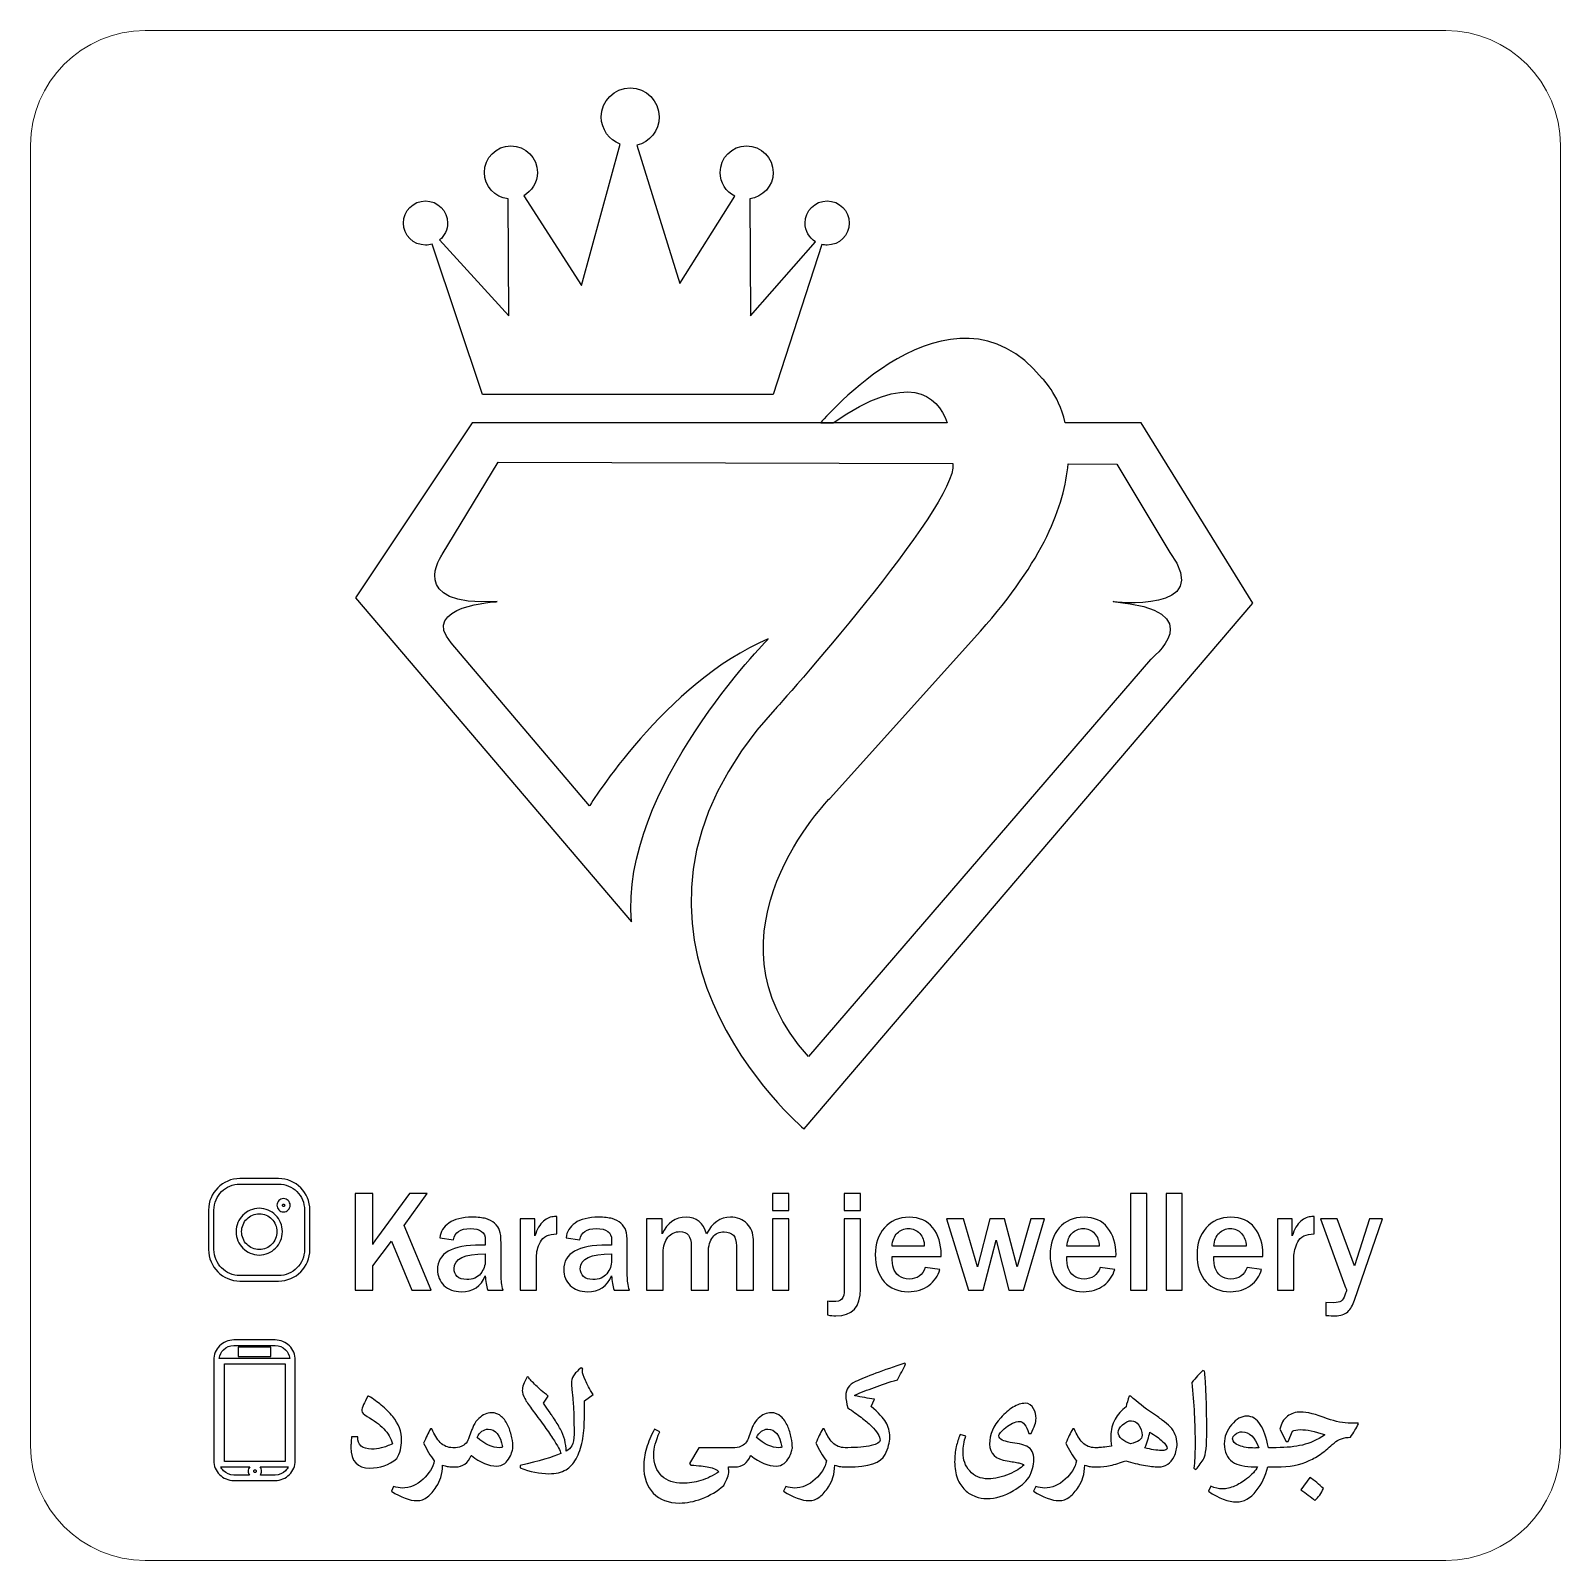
# Model space of a CAD drawing. Header units: millimetres. Extents: x -19.6 to 20.4, y -19.4 to 20.6.
import ezdxf

# ---------------------------------------------------------------- set-up
doc = ezdxf.new("R2010")
doc.units = ezdxf.units.MM
doc.header["$MEASUREMENT"] = 0
doc.layers.add('Layer 1', color=7, linetype='Continuous')

msp = doc.modelspace()

# ---------------------------------------------------------------- linework, layer by layer
at = {"layer": 'Layer 1', "color": 250, "lineweight": 18}
msp.add_open_spline([(-16.6135, 20.6308), (-16.6135, 20.6308), (17.3865, 20.6308), (17.3865, 20.6308), (19.0388, 20.6308), (20.3865, 19.2831), (20.3865, 17.6308), (20.3865, 17.6308), (20.3865, -16.3692), (20.3865, -16.3692), (20.3865, -18.0215), (19.0388, -19.3692), (17.3865, -19.3692), (17.3865, -19.3692), (-16.6135, -19.3692), (-16.6135, -19.3692), (-18.2658, -19.3692), (-19.6135, -18.0215), (-19.6135, -16.3692), (-19.6135, -16.3692), (-19.6135, 17.6308), (-19.6135, 17.6308), (-19.6135, 19.2831), (-18.2658, 20.6308), (-16.6135, 20.6308)], degree=3, knots=[0, 0, 0, 0, 0.125, 0.125, 0.125, 0.25, 0.25, 0.25, 0.375, 0.375, 0.375, 0.5, 0.5, 0.5, 0.625, 0.625, 0.625, 0.75, 0.75, 0.75, 0.875, 0.875, 0.875, 1, 1, 1, 1], dxfattribs=at)
at = {"layer": 'Layer 1', "color": 230}
for points, knots in [([(-7.7987, 11.1184), (-7.7987, 11.1184), (-0.1972, 11.1184), (-0.1972, 11.1184), (-0.1972, 11.1184), (1.0786, 15.0383), (1.0786, 15.0383), (1.1224, 15.0277), (1.1682, 15.0219), (1.2153, 15.0219), (1.5343, 15.0219), (1.7932, 15.2804), (1.7932, 15.5998), (1.7932, 15.9188), (1.5343, 16.1775), (1.2153, 16.1775), (0.8961, 16.1775), (0.6372, 15.9188), (0.6372, 15.5998), (0.6372, 15.3929), (0.746, 15.2114), (0.9094, 15.1094), (0.9094, 15.1094), (-0.7878, 13.1729), (-0.7878, 13.1729), (-0.7878, 13.1729), (-0.8088, 16.2337), (-0.8088, 16.2337), (-0.4644, 16.2743), (-0.1972, 16.567), (-0.1972, 16.9222), (-0.1972, 17.3051), (-0.5077, 17.6157), (-0.8907, 17.6157), (-1.2736, 17.6157), (-1.584, 17.3051), (-1.584, 16.9222), (-1.584, 16.6516), (-1.4288, 16.4172), (-1.2026, 16.303), (-1.2026, 16.303), (-2.6368, 14.0203), (-2.6368, 14.0203), (-2.6368, 14.0203), (-3.7637, 17.6348), (-3.7637, 17.6348), (-3.4271, 17.7119), (-3.1762, 18.0134), (-3.1762, 18.3732), (-3.1762, 18.7915), (-3.5152, 19.1308), (-3.9338, 19.1308), (-4.3521, 19.1308), (-4.6914, 18.7915), (-4.6914, 18.3732), (-4.6914, 18.0469), (-4.485, 17.7689), (-4.1958, 17.6622), (-4.1958, 17.6622), (-5.2049, 13.969), (-5.2049, 13.969), (-5.2049, 13.969), (-6.7211, 16.3139), (-6.7211, 16.3139), (-6.5063, 16.4317), (-6.3606, 16.6599), (-6.3606, 16.9222), (-6.3606, 17.3051), (-6.671, 17.6157), (-7.0539, 17.6157), (-7.4369, 17.6157), (-7.7474, 17.3051), (-7.7474, 16.9222), (-7.7474, 16.5637), (-7.4753, 16.2687), (-7.1262, 16.2326), (-7.1262, 16.2326), (-7.1053, 13.1729), (-7.1053, 13.1729), (-7.1053, 13.1729), (-8.918, 15.1561), (-8.918, 15.1561), (-8.7913, 15.2621), (-8.7105, 15.4214), (-8.7105, 15.5998), (-8.7105, 15.9188), (-8.9691, 16.1775), (-9.2883, 16.1775), (-9.6073, 16.1775), (-9.8662, 15.9188), (-9.8662, 15.5998), (-9.8662, 15.2804), (-9.6073, 15.0219), (-9.2883, 15.0219), (-9.2284, 15.0219), (-9.1705, 15.0311), (-9.1162, 15.048), (-9.1162, 15.048), (-7.7987, 11.1184), (-7.7987, 11.1184)], [0, 0, 0, 0, 0.030303, 0.030303, 0.030303, 0.0606061, 0.0606061, 0.0606061, 0.0909091, 0.0909091, 0.0909091, 0.1212121, 0.1212121, 0.1212121, 0.1515152, 0.1515152, 0.1515152, 0.1818182, 0.1818182, 0.1818182, 0.2121212, 0.2121212, 0.2121212, 0.2424242, 0.2424242, 0.2424242, 0.2727273, 0.2727273, 0.2727273, 0.3030303, 0.3030303, 0.3030303, 0.3333333, 0.3333333, 0.3333333, 0.3636364, 0.3636364, 0.3636364, 0.3939394, 0.3939394, 0.3939394, 0.4242424, 0.4242424, 0.4242424, 0.4545455, 0.4545455, 0.4545455, 0.4848485, 0.4848485, 0.4848485, 0.5151515, 0.5151515, 0.5151515, 0.5454545, 0.5454545, 0.5454545, 0.5757576, 0.5757576, 0.5757576, 0.6060606, 0.6060606, 0.6060606, 0.6363636, 0.6363636, 0.6363636, 0.6666667, 0.6666667, 0.6666667, 0.6969697, 0.6969697, 0.6969697, 0.7272727, 0.7272727, 0.7272727, 0.7575758, 0.7575758, 0.7575758, 0.7878788, 0.7878788, 0.7878788, 0.8181818, 0.8181818, 0.8181818, 0.8484848, 0.8484848, 0.8484848, 0.8787879, 0.8787879, 0.8787879, 0.9090909, 0.9090909, 0.9090909, 0.9393939, 0.9393939, 0.9393939, 0.969697, 0.969697, 0.969697, 1, 1, 1, 1]), ([(7.436, 10.3786), (7.436, 10.3786), (9.429, 10.3786), (9.429, 10.3786), (9.429, 10.3786), (12.3449, 5.6576), (12.3449, 5.6576), (12.3449, 5.6576), (0.6115, -8.0888), (0.6115, -8.0888), (0.6115, -8.0888), (-5.498, -2.9515), (-0.152, 2.8807), (-0.152, 2.8807), (4.6216, 8.2001), (4.5037, 9.3086), (4.5037, 9.3086), (-7.3878, 9.3466), (-7.3878, 9.3466), (-7.3878, 9.3466), (-8.8516, 6.9325), (-8.8516, 6.9325), (-8.8516, 6.9325), (-9.8278, 5.5715), (-7.4138, 5.6996), (-7.4138, 5.6996), (-9.4422, 5.5969), (-8.6208, 4.621), (-8.6208, 4.621), (-4.9995, 0.3582), (-4.9995, 0.3582), (-4.9995, 0.3582), (-3.0103, 3.5946), (-0.3255, 4.7237), (-0.3255, 4.7237), (-4.2154, 0.7922), (-3.9012, -2.6736), (-3.9012, -2.6736), (-11.1215, 5.7966), (-11.1215, 5.7966), (-11.1215, 5.7966), (-8.0669, 10.3786), (-8.0669, 10.3786), (-8.0669, 10.3786), (4.352, 10.3786), (4.352, 10.3786), (4.0859, 11.1121), (3.3553, 11.7441), (1.3694, 10.3786), (1.3694, 10.3786), (1.0484, 10.3786), (1.0484, 10.3786), (1.0484, 10.3786), (4.4511, 14.4465), (6.8395, 11.5368), (6.8395, 11.5368), (7.2505, 11.1517), (7.436, 10.3786)], [0, 0, 0, 0, 0.0526316, 0.0526316, 0.0526316, 0.1052632, 0.1052632, 0.1052632, 0.1578947, 0.1578947, 0.1578947, 0.2105263, 0.2105263, 0.2105263, 0.2631579, 0.2631579, 0.2631579, 0.3157895, 0.3157895, 0.3157895, 0.3684211, 0.3684211, 0.3684211, 0.4210526, 0.4210526, 0.4210526, 0.4736842, 0.4736842, 0.4736842, 0.5263158, 0.5263158, 0.5263158, 0.5789474, 0.5789474, 0.5789474, 0.6315789, 0.6315789, 0.6315789, 0.6842105, 0.6842105, 0.6842105, 0.7368421, 0.7368421, 0.7368421, 0.7894737, 0.7894737, 0.7894737, 0.8421053, 0.8421053, 0.8421053, 0.8947368, 0.8947368, 0.8947368, 0.9473684, 0.9473684, 0.9473684, 1, 1, 1, 1]), ([(7.5128, 9.299), (7.4268, 8.2286), (6.8722, 6.773), (5.2216, 4.9294), (5.2216, 4.9294), (1.2921, 0.5634), (1.2921, 0.5634), (1.2921, 0.5634), (-2.2259, -2.9803), (0.7274, -6.1904), (0.7274, -6.1904), (9.6644, 4.1844), (9.6644, 4.1844), (9.6644, 4.1844), (11.3402, 5.4765), (8.6885, 5.6996), (8.6885, 5.6996), (11.359, 5.3657), (10.178, 6.9837), (10.178, 6.9837), (8.7909, 9.295), (8.7909, 9.295), (8.7909, 9.295), (7.5128, 9.299), (7.5128, 9.299)], [0, 0, 0, 0, 0.125, 0.125, 0.125, 0.25, 0.25, 0.25, 0.375, 0.375, 0.375, 0.5, 0.5, 0.5, 0.625, 0.625, 0.625, 0.75, 0.75, 0.75, 0.875, 0.875, 0.875, 1, 1, 1, 1]), ([(-13.1307, -12.0646), (-13.1307, -12.0646), (-14.1391, -12.0646), (-14.1391, -12.0646), (-14.3659, -12.0646), (-14.5716, -11.9724), (-14.7201, -11.8239), (-14.8687, -11.6753), (-14.9609, -11.4696), (-14.9609, -11.2428), (-14.9609, -11.2428), (-14.9609, -10.2073), (-14.9609, -10.2073), (-14.9609, -9.9803), (-14.8688, -9.7747), (-14.7202, -9.6261), (-14.5716, -9.4776), (-14.3659, -9.3855), (-14.1391, -9.3855), (-14.1391, -9.3855), (-13.1307, -9.3855), (-13.1307, -9.3855), (-12.9039, -9.3855), (-12.6983, -9.4775), (-12.5495, -9.6262), (-12.4009, -9.7748), (-12.3089, -9.9803), (-12.3089, -10.2073), (-12.3089, -10.2073), (-12.3089, -11.2428), (-12.3089, -11.2428), (-12.3089, -11.4696), (-12.401, -11.6753), (-12.5496, -11.8239), (-12.6987, -11.9724), (-12.904, -12.0646), (-13.1307, -12.0646)], [0, 0, 0, 0, 0.0833333, 0.0833333, 0.0833333, 0.1666667, 0.1666667, 0.1666667, 0.25, 0.25, 0.25, 0.3333333, 0.3333333, 0.3333333, 0.4166667, 0.4166667, 0.4166667, 0.5, 0.5, 0.5, 0.5833333, 0.5833333, 0.5833333, 0.6666667, 0.6666667, 0.6666667, 0.75, 0.75, 0.75, 0.8333333, 0.8333333, 0.8333333, 0.9166667, 0.9166667, 0.9166667, 1, 1, 1, 1]), ([(-14.1391, -11.9219), (-14.1391, -11.9219), (-13.1307, -11.9219), (-13.1307, -11.9219), (-12.9432, -11.9219), (-12.7733, -11.8459), (-12.6504, -11.7231), (-12.5277, -11.6001), (-12.4516, -11.4302), (-12.4516, -11.2428), (-12.4516, -11.2428), (-12.4516, -10.2073), (-12.4516, -10.2073), (-12.4516, -10.0198), (-12.5277, -9.8499), (-12.6505, -9.7272), (-12.7734, -9.6042), (-12.9433, -9.5282), (-13.1307, -9.5282), (-13.1307, -9.5282), (-14.1391, -9.5282), (-14.1391, -9.5282), (-14.3266, -9.5282), (-14.4965, -9.6043), (-14.6193, -9.7271), (-14.7421, -9.8499), (-14.8182, -10.0198), (-14.8182, -10.2073), (-14.8182, -10.2073), (-14.8182, -11.2428), (-14.8182, -11.2428), (-14.8182, -11.4302), (-14.7421, -11.6001), (-14.6192, -11.7229), (-14.4963, -11.8458), (-14.3265, -11.9219), (-14.1391, -11.9219)], [0, 0, 0, 0, 0.0833333, 0.0833333, 0.0833333, 0.1666667, 0.1666667, 0.1666667, 0.25, 0.25, 0.25, 0.3333333, 0.3333333, 0.3333333, 0.4166667, 0.4166667, 0.4166667, 0.5, 0.5, 0.5, 0.5833333, 0.5833333, 0.5833333, 0.6666667, 0.6666667, 0.6666667, 0.75, 0.75, 0.75, 0.8333333, 0.8333333, 0.8333333, 0.9166667, 0.9166667, 0.9166667, 1, 1, 1, 1]), ([(-12.8268, -10.0827), (-12.8268, -10.1303), (-12.846, -10.1738), (-12.8772, -10.2053), (-12.9086, -10.2371), (-12.952, -10.2568), (-12.9997, -10.2568), (-13.0475, -10.2568), (-13.091, -10.237), (-13.1223, -10.2053), (-13.1534, -10.1738), (-13.1726, -10.1303), (-13.1726, -10.0827), (-13.1726, -10.0352), (-13.1532, -9.9917), (-13.122, -9.9602), (-13.0907, -9.9286), (-13.0474, -9.909), (-12.9997, -9.909), (-12.9521, -9.909), (-12.9087, -9.9286), (-12.8774, -9.9602), (-12.8463, -9.9917), (-12.8268, -10.0352), (-12.8268, -10.0827)], [0, 0, 0, 0, 0.125, 0.125, 0.125, 0.25, 0.25, 0.25, 0.375, 0.375, 0.375, 0.5, 0.5, 0.5, 0.625, 0.625, 0.625, 0.75, 0.75, 0.75, 0.875, 0.875, 0.875, 1, 1, 1, 1]), ([(-9.1379, -12.3039), (-9.1379, -12.3039), (-9.647, -12.3039), (-9.647, -12.3039), (-9.647, -12.3039), (-10.1798, -11.0182), (-10.1798, -11.0182), (-10.1798, -11.0182), (-10.6685, -11.6658), (-10.6685, -11.6658), (-10.6685, -11.6658), (-10.6685, -12.3039), (-10.6685, -12.3039), (-10.6685, -12.3039), (-11.1239, -12.3039), (-11.1239, -12.3039), (-11.1239, -12.3039), (-11.1239, -9.7786), (-11.1239, -9.7786), (-11.1239, -9.7786), (-10.6685, -9.7786), (-10.6685, -9.7786), (-10.6685, -9.7786), (-10.6685, -11.1051), (-10.6685, -11.1051), (-10.6105, -11.0149), (-10.5686, -10.9526), (-10.5428, -10.9183), (-10.5428, -10.9183), (-9.704, -9.7786), (-9.704, -9.7786), (-9.704, -9.7786), (-9.2442, -9.7786), (-9.2442, -9.7786), (-9.2442, -9.7786), (-9.8436, -10.6089), (-9.8436, -10.6089), (-9.8436, -10.6089), (-9.1379, -12.3039), (-9.1379, -12.3039)], [0, 0, 0, 0, 0.0769231, 0.0769231, 0.0769231, 0.1538462, 0.1538462, 0.1538462, 0.2307692, 0.2307692, 0.2307692, 0.3076923, 0.3076923, 0.3076923, 0.3846154, 0.3846154, 0.3846154, 0.4615385, 0.4615385, 0.4615385, 0.5384615, 0.5384615, 0.5384615, 0.6153846, 0.6153846, 0.6153846, 0.6923077, 0.6923077, 0.6923077, 0.7692308, 0.7692308, 0.7692308, 0.8461538, 0.8461538, 0.8461538, 0.9230769, 0.9230769, 0.9230769, 1, 1, 1, 1]), ([(0.2111, -10.2168), (0.2111, -10.2168), (-0.211, -10.2168), (-0.211, -10.2168), (-0.211, -10.2168), (-0.211, -9.7786), (-0.211, -9.7786), (-0.211, -9.7786), (0.2111, -9.7786), (0.2111, -9.7786), (0.2111, -9.7786), (0.2111, -10.2168), (0.2111, -10.2168)], [0, 0, 0, 0, 0.25, 0.25, 0.25, 0.5, 0.5, 0.5, 0.75, 0.75, 0.75, 1, 1, 1, 1]), ([(2.0855, -10.2168), (2.0855, -10.2168), (1.6633, -10.2168), (1.6633, -10.2168), (1.6633, -10.2168), (1.6633, -9.7786), (1.6633, -9.7786), (1.6633, -9.7786), (2.0855, -9.7786), (2.0855, -9.7786), (2.0855, -9.7786), (2.0855, -10.2168), (2.0855, -10.2168)], [0, 0, 0, 0, 0.25, 0.25, 0.25, 0.5, 0.5, 0.5, 0.75, 0.75, 0.75, 1, 1, 1, 1]), ([(9.572, -12.3039), (9.572, -12.3039), (9.1499, -12.3039), (9.1499, -12.3039), (9.1499, -12.3039), (9.1499, -9.7786), (9.1499, -9.7786), (9.1499, -9.7786), (9.572, -9.7786), (9.572, -9.7786), (9.572, -9.7786), (9.572, -12.3039), (9.572, -12.3039)], [0, 0, 0, 0, 0.25, 0.25, 0.25, 0.5, 0.5, 0.5, 0.75, 0.75, 0.75, 1, 1, 1, 1]), ([(10.499, -12.3039), (10.499, -12.3039), (10.0769, -12.3039), (10.0769, -12.3039), (10.0769, -12.3039), (10.0769, -9.7786), (10.0769, -9.7786), (10.0769, -9.7786), (10.499, -9.7786), (10.499, -9.7786), (10.499, -9.7786), (10.499, -12.3039), (10.499, -12.3039)], [0, 0, 0, 0, 0.25, 0.25, 0.25, 0.5, 0.5, 0.5, 0.75, 0.75, 0.75, 1, 1, 1, 1]), ([(-13.03, -10.7735), (-13.03, -10.9416), (-13.0976, -11.094), (-13.2067, -11.2045), (-13.3164, -11.3153), (-13.4676, -11.3838), (-13.6343, -11.3838), (-13.801, -11.3838), (-13.9521, -11.3153), (-14.0617, -11.2047), (-14.1711, -11.094), (-14.2387, -10.9415), (-14.2387, -10.7735), (-14.2387, -10.6053), (-14.1709, -10.4529), (-14.0617, -10.3425), (-13.9524, -10.232), (-13.8011, -10.1635), (-13.6343, -10.1635), (-13.4676, -10.1635), (-13.3163, -10.2318), (-13.2069, -10.3424), (-13.0976, -10.4528), (-13.03, -10.6053), (-13.03, -10.7735)], [0, 0, 0, 0, 0.125, 0.125, 0.125, 0.25, 0.25, 0.25, 0.375, 0.375, 0.375, 0.5, 0.5, 0.5, 0.625, 0.625, 0.625, 0.75, 0.75, 0.75, 0.875, 0.875, 0.875, 1, 1, 1, 1]), ([(-13.308, -11.1046), (-13.2243, -11.02), (-13.1726, -10.9029), (-13.1726, -10.7735), (-13.1726, -10.6441), (-13.2244, -10.527), (-13.3079, -10.4427), (-13.3913, -10.3584), (-13.5069, -10.3061), (-13.6343, -10.3061), (-13.7617, -10.3061), (-13.8773, -10.3584), (-13.9608, -10.4428), (-14.0443, -10.5271), (-14.096, -10.6442), (-14.096, -10.7735), (-14.096, -10.9029), (-14.0442, -11.02), (-13.9607, -11.1044), (-13.8772, -11.1889), (-13.7617, -11.2412), (-13.6343, -11.2412), (-13.5069, -11.2412), (-13.3914, -11.1889), (-13.308, -11.1046)], [0, 0, 0, 0, 0.125, 0.125, 0.125, 0.25, 0.25, 0.25, 0.375, 0.375, 0.375, 0.5, 0.5, 0.5, 0.625, 0.625, 0.625, 0.75, 0.75, 0.75, 0.875, 0.875, 0.875, 1, 1, 1, 1]), ([(-12.9785, -10.1054), (-12.9729, -10.0997), (-12.9695, -10.0917), (-12.9695, -10.0827), (-12.9695, -10.0739), (-12.973, -10.0659), (-12.9784, -10.0605), (-12.9837, -10.0552), (-12.9914, -10.0517), (-12.9997, -10.0517), (-13.008, -10.0517), (-13.0157, -10.0551), (-13.0211, -10.0605), (-13.0264, -10.0659), (-13.03, -10.0739), (-13.03, -10.0827), (-13.03, -10.0917), (-13.0265, -10.0997), (-13.0211, -10.1052), (-13.0156, -10.1108), (-13.008, -10.1141), (-12.9997, -10.1141), (-12.9914, -10.1141), (-12.9838, -10.1107), (-12.9785, -10.1054)], [0, 0, 0, 0, 0.125, 0.125, 0.125, 0.25, 0.25, 0.25, 0.375, 0.375, 0.375, 0.5, 0.5, 0.5, 0.625, 0.625, 0.625, 0.75, 0.75, 0.75, 0.875, 0.875, 0.875, 1, 1, 1, 1]), ([(-7.2579, -12.3039), (-7.2579, -12.3039), (-7.6596, -12.3039), (-7.6596, -12.3039), (-7.695, -12.1911), (-7.7166, -12.0655), (-7.7241, -11.9268), (-7.8368, -12.204), (-8.0474, -12.3426), (-8.3567, -12.3426), (-8.5426, -12.3426), (-8.6929, -12.2877), (-8.8057, -12.1793), (-8.9185, -12.0698), (-8.9743, -11.9322), (-8.9743, -11.7668), (-8.9743, -11.3382), (-8.5973, -11.1234), (-7.8444, -11.1234), (-7.8143, -11.1234), (-7.7745, -11.1244), (-7.7241, -11.1256), (-7.7241, -11.1256), (-7.7241, -10.9848), (-7.7241, -10.9848), (-7.7241, -10.7904), (-7.8562, -10.6937), (-8.1194, -10.6937), (-8.376, -10.6937), (-8.5221, -10.7904), (-8.5565, -10.9848), (-8.5565, -10.9848), (-8.9153, -10.9311), (-8.9153, -10.9311), (-8.8959, -10.7754), (-8.8164, -10.6476), (-8.6757, -10.5477), (-8.535, -10.4467), (-8.331, -10.3962), (-8.0645, -10.3962), (-7.9195, -10.3962), (-7.8025, -10.4081), (-7.7111, -10.4327), (-7.6198, -10.4563), (-7.5425, -10.4972), (-7.4802, -10.5541), (-7.4169, -10.6111), (-7.3738, -10.6734), (-7.3492, -10.7411), (-7.3244, -10.8087), (-7.3126, -10.9226), (-7.3126, -11.0826), (-7.3126, -11.0826), (-7.3126, -11.9268), (-7.3126, -11.9268), (-7.3126, -12.0482), (-7.2944, -12.1739), (-7.2579, -12.3039)], [0, 0, 0, 0, 0.0526316, 0.0526316, 0.0526316, 0.1052632, 0.1052632, 0.1052632, 0.1578947, 0.1578947, 0.1578947, 0.2105263, 0.2105263, 0.2105263, 0.2631579, 0.2631579, 0.2631579, 0.3157895, 0.3157895, 0.3157895, 0.3684211, 0.3684211, 0.3684211, 0.4210526, 0.4210526, 0.4210526, 0.4736842, 0.4736842, 0.4736842, 0.5263158, 0.5263158, 0.5263158, 0.5789474, 0.5789474, 0.5789474, 0.6315789, 0.6315789, 0.6315789, 0.6842105, 0.6842105, 0.6842105, 0.7368421, 0.7368421, 0.7368421, 0.7894737, 0.7894737, 0.7894737, 0.8421053, 0.8421053, 0.8421053, 0.8947368, 0.8947368, 0.8947368, 0.9473684, 0.9473684, 0.9473684, 1, 1, 1, 1]), ([(-6.3875, -12.3039), (-6.3875, -12.3039), (-6.8097, -12.3039), (-6.8097, -12.3039), (-6.8097, -12.3039), (-6.8097, -10.4349), (-6.8097, -10.4349), (-6.8097, -10.4349), (-6.4284, -10.4349), (-6.4284, -10.4349), (-6.4284, -10.4349), (-6.4284, -10.8807), (-6.4284, -10.8807), (-6.3736, -10.7067), (-6.2995, -10.5799), (-6.205, -10.5004), (-6.1094, -10.4199), (-6.0127, -10.3801), (-5.9128, -10.3801), (-5.8988, -10.3801), (-5.8805, -10.3801), (-5.8569, -10.3812), (-5.8569, -10.3812), (-5.8569, -10.8345), (-5.8569, -10.8345), (-6.0718, -10.8345), (-6.2136, -10.9032), (-6.2834, -11.0407), (-6.3532, -11.1771), (-6.3875, -11.3103), (-6.3875, -11.4381), (-6.3875, -11.4381), (-6.3875, -12.3039), (-6.3875, -12.3039)], [0, 0, 0, 0, 0.0909091, 0.0909091, 0.0909091, 0.1818182, 0.1818182, 0.1818182, 0.2727273, 0.2727273, 0.2727273, 0.3636364, 0.3636364, 0.3636364, 0.4545455, 0.4545455, 0.4545455, 0.5454545, 0.5454545, 0.5454545, 0.6363636, 0.6363636, 0.6363636, 0.7272727, 0.7272727, 0.7272727, 0.8181818, 0.8181818, 0.8181818, 0.9090909, 0.9090909, 0.9090909, 1, 1, 1, 1]), ([(-3.9565, -12.3039), (-3.9565, -12.3039), (-4.3583, -12.3039), (-4.3583, -12.3039), (-4.3937, -12.1911), (-4.4152, -12.0655), (-4.4227, -11.9268), (-4.5355, -12.204), (-4.7461, -12.3426), (-5.0554, -12.3426), (-5.2412, -12.3426), (-5.3916, -12.2877), (-5.5044, -12.1793), (-5.6172, -12.0698), (-5.673, -11.9322), (-5.673, -11.7668), (-5.673, -11.3382), (-5.296, -11.1234), (-4.543, -11.1234), (-4.5129, -11.1234), (-4.4732, -11.1244), (-4.4227, -11.1256), (-4.4227, -11.1256), (-4.4227, -10.9848), (-4.4227, -10.9848), (-4.4227, -10.7904), (-4.5548, -10.6937), (-4.818, -10.6937), (-5.0747, -10.6937), (-5.2208, -10.7904), (-5.2551, -10.9848), (-5.2551, -10.9848), (-5.614, -10.9311), (-5.614, -10.9311), (-5.5946, -10.7754), (-5.5151, -10.6476), (-5.3744, -10.5477), (-5.2337, -10.4467), (-5.0296, -10.3962), (-4.7632, -10.3962), (-4.6182, -10.3962), (-4.5011, -10.4081), (-4.4098, -10.4327), (-4.3185, -10.4563), (-4.2412, -10.4972), (-4.1789, -10.5541), (-4.1155, -10.6111), (-4.0725, -10.6734), (-4.0479, -10.7411), (-4.0231, -10.8087), (-4.0113, -10.9226), (-4.0113, -11.0826), (-4.0113, -11.0826), (-4.0113, -11.9268), (-4.0113, -11.9268), (-4.0113, -12.0482), (-3.9931, -12.1739), (-3.9565, -12.3039)], [0, 0, 0, 0, 0.0526316, 0.0526316, 0.0526316, 0.1052632, 0.1052632, 0.1052632, 0.1578947, 0.1578947, 0.1578947, 0.2105263, 0.2105263, 0.2105263, 0.2631579, 0.2631579, 0.2631579, 0.3157895, 0.3157895, 0.3157895, 0.3684211, 0.3684211, 0.3684211, 0.4210526, 0.4210526, 0.4210526, 0.4736842, 0.4736842, 0.4736842, 0.5263158, 0.5263158, 0.5263158, 0.5789474, 0.5789474, 0.5789474, 0.6315789, 0.6315789, 0.6315789, 0.6842105, 0.6842105, 0.6842105, 0.7368421, 0.7368421, 0.7368421, 0.7894737, 0.7894737, 0.7894737, 0.8421053, 0.8421053, 0.8421053, 0.8947368, 0.8947368, 0.8947368, 0.9473684, 0.9473684, 0.9473684, 1, 1, 1, 1]), ([(-0.7159, -12.3039), (-0.7159, -12.3039), (-1.1584, -12.3039), (-1.1584, -12.3039), (-1.1584, -12.3039), (-1.1584, -11.1406), (-1.1584, -11.1406), (-1.1584, -10.8989), (-1.2658, -10.7775), (-1.4806, -10.7775), (-1.6053, -10.7775), (-1.7052, -10.8237), (-1.7793, -10.915), (-1.8534, -11.0064), (-1.891, -11.1417), (-1.891, -11.3232), (-1.891, -11.3232), (-1.891, -12.3039), (-1.891, -12.3039), (-1.891, -12.3039), (-2.3389, -12.3039), (-2.3389, -12.3039), (-2.3389, -12.3039), (-2.3389, -11.1406), (-2.3389, -11.1406), (-2.3389, -10.8947), (-2.4399, -10.7722), (-2.6407, -10.7722), (-2.7621, -10.7722), (-2.8652, -10.8216), (-2.949, -10.9204), (-3.0317, -11.0182), (-3.0736, -11.1524), (-3.0736, -11.3232), (-3.0736, -11.3232), (-3.0736, -12.3039), (-3.0736, -12.3039), (-3.0736, -12.3039), (-3.5086, -12.3039), (-3.5086, -12.3039), (-3.5086, -12.3039), (-3.5086, -10.4349), (-3.5086, -10.4349), (-3.5086, -10.4349), (-3.0994, -10.4349), (-3.0994, -10.4349), (-3.0994, -10.4349), (-3.0994, -10.8334), (-3.0994, -10.8334), (-2.9662, -10.5423), (-2.7589, -10.3962), (-2.4763, -10.3962), (-2.2004, -10.3962), (-2.022, -10.5423), (-1.9393, -10.8334), (-1.7889, -10.5423), (-1.5816, -10.3962), (-1.3163, -10.3962), (-1.1358, -10.3962), (-0.9909, -10.4521), (-0.8813, -10.5649), (-0.7706, -10.6776), (-0.7159, -10.8162), (-0.7159, -10.9827), (-0.7159, -10.9827), (-0.7159, -12.3039), (-0.7159, -12.3039)], [0, 0, 0, 0, 0.0454545, 0.0454545, 0.0454545, 0.0909091, 0.0909091, 0.0909091, 0.1363636, 0.1363636, 0.1363636, 0.1818182, 0.1818182, 0.1818182, 0.2272727, 0.2272727, 0.2272727, 0.2727273, 0.2727273, 0.2727273, 0.3181818, 0.3181818, 0.3181818, 0.3636364, 0.3636364, 0.3636364, 0.4090909, 0.4090909, 0.4090909, 0.4545455, 0.4545455, 0.4545455, 0.5, 0.5, 0.5, 0.5454545, 0.5454545, 0.5454545, 0.5909091, 0.5909091, 0.5909091, 0.6363636, 0.6363636, 0.6363636, 0.6818182, 0.6818182, 0.6818182, 0.7272727, 0.7272727, 0.7272727, 0.7727273, 0.7727273, 0.7727273, 0.8181818, 0.8181818, 0.8181818, 0.8636364, 0.8636364, 0.8636364, 0.9090909, 0.9090909, 0.9090909, 0.9545455, 0.9545455, 0.9545455, 1, 1, 1, 1]), ([(3.7804, -11.7077), (3.7804, -11.7077), (4.1618, -11.7604), (4.1618, -11.7604), (4.1124, -11.929), (4.0157, -12.0686), (3.8728, -12.1782), (3.73, -12.2877), (3.5506, -12.3426), (3.3347, -12.3426), (3.0758, -12.3426), (2.8664, -12.2555), (2.7085, -12.0816), (2.5506, -11.9075), (2.4722, -11.6723), (2.4722, -11.3748), (2.4722, -11.0923), (2.5516, -10.8591), (2.7106, -10.6744), (2.8696, -10.4886), (3.0855, -10.3962), (3.3583, -10.3962), (3.6247, -10.3962), (3.831, -10.4876), (3.9759, -10.6701), (4.122, -10.8528), (4.195, -11.0869), (4.195, -11.3737), (4.195, -11.3737), (4.1929, -11.421), (4.1929, -11.421), (4.1929, -11.421), (2.9104, -11.421), (2.9104, -11.421), (2.9104, -11.5488), (2.9222, -11.6508), (2.9459, -11.727), (2.9705, -11.8033), (3.0178, -11.87), (3.0898, -11.9268), (3.1617, -11.9838), (3.2509, -12.0118), (3.3583, -12.0118), (3.5667, -12.0118), (3.7074, -11.9107), (3.7804, -11.7077)], [0, 0, 0, 0, 0.0666667, 0.0666667, 0.0666667, 0.1333333, 0.1333333, 0.1333333, 0.2, 0.2, 0.2, 0.2666667, 0.2666667, 0.2666667, 0.3333333, 0.3333333, 0.3333333, 0.4, 0.4, 0.4, 0.4666667, 0.4666667, 0.4666667, 0.5333333, 0.5333333, 0.5333333, 0.6, 0.6, 0.6, 0.6666667, 0.6666667, 0.6666667, 0.7333333, 0.7333333, 0.7333333, 0.8, 0.8, 0.8, 0.8666667, 0.8666667, 0.8666667, 0.9333333, 0.9333333, 0.9333333, 1, 1, 1, 1]), ([(8.3529, -11.7077), (8.3529, -11.7077), (8.7342, -11.7604), (8.7342, -11.7604), (8.6848, -11.929), (8.5882, -12.0686), (8.4453, -12.1782), (8.3024, -12.2877), (8.1231, -12.3426), (7.9071, -12.3426), (7.6483, -12.3426), (7.4388, -12.2555), (7.2809, -12.0816), (7.123, -11.9075), (7.0446, -11.6723), (7.0446, -11.3748), (7.0446, -11.0923), (7.1241, -10.8591), (7.2831, -10.6744), (7.442, -10.4886), (7.6579, -10.3962), (7.9307, -10.3962), (8.1972, -10.3962), (8.4034, -10.4876), (8.5484, -10.6701), (8.6944, -10.8528), (8.7675, -11.0869), (8.7675, -11.3737), (8.7675, -11.3737), (8.7654, -11.421), (8.7654, -11.421), (8.7654, -11.421), (7.4829, -11.421), (7.4829, -11.421), (7.4829, -11.5488), (7.4947, -11.6508), (7.5183, -11.727), (7.543, -11.8033), (7.5903, -11.87), (7.6623, -11.9268), (7.7342, -11.9838), (7.8234, -12.0118), (7.9307, -12.0118), (8.1392, -12.0118), (8.2798, -11.9107), (8.3529, -11.7077)], [0, 0, 0, 0, 0.0666667, 0.0666667, 0.0666667, 0.1333333, 0.1333333, 0.1333333, 0.2, 0.2, 0.2, 0.2666667, 0.2666667, 0.2666667, 0.3333333, 0.3333333, 0.3333333, 0.4, 0.4, 0.4, 0.4666667, 0.4666667, 0.4666667, 0.5333333, 0.5333333, 0.5333333, 0.6, 0.6, 0.6, 0.6666667, 0.6666667, 0.6666667, 0.7333333, 0.7333333, 0.7333333, 0.8, 0.8, 0.8, 0.8666667, 0.8666667, 0.8666667, 0.9333333, 0.9333333, 0.9333333, 1, 1, 1, 1]), ([(12.194, -11.7077), (12.194, -11.7077), (12.5753, -11.7604), (12.5753, -11.7604), (12.5259, -11.929), (12.4292, -12.0686), (12.2864, -12.1782), (12.1435, -12.2877), (11.9641, -12.3426), (11.7482, -12.3426), (11.4893, -12.3426), (11.2799, -12.2555), (11.122, -12.0816), (10.9641, -11.9075), (10.8857, -11.6723), (10.8857, -11.3748), (10.8857, -11.0923), (10.9652, -10.8591), (11.1241, -10.6744), (11.2832, -10.4886), (11.499, -10.3962), (11.7719, -10.3962), (12.0382, -10.3962), (12.2445, -10.4876), (12.3895, -10.6701), (12.5356, -10.8528), (12.6086, -11.0869), (12.6086, -11.3737), (12.6086, -11.3737), (12.6064, -11.421), (12.6064, -11.421), (12.6064, -11.421), (11.3239, -11.421), (11.3239, -11.421), (11.3239, -11.5488), (11.3357, -11.6508), (11.3594, -11.727), (11.3841, -11.8033), (11.4313, -11.87), (11.5033, -11.9268), (11.5753, -11.9838), (11.6645, -12.0118), (11.7719, -12.0118), (11.9802, -12.0118), (12.121, -11.9107), (12.194, -11.7077)], [0, 0, 0, 0, 0.0666667, 0.0666667, 0.0666667, 0.1333333, 0.1333333, 0.1333333, 0.2, 0.2, 0.2, 0.2666667, 0.2666667, 0.2666667, 0.3333333, 0.3333333, 0.3333333, 0.4, 0.4, 0.4, 0.4666667, 0.4666667, 0.4666667, 0.5333333, 0.5333333, 0.5333333, 0.6, 0.6, 0.6, 0.6666667, 0.6666667, 0.6666667, 0.7333333, 0.7333333, 0.7333333, 0.8, 0.8, 0.8, 0.8666667, 0.8666667, 0.8666667, 0.9333333, 0.9333333, 0.9333333, 1, 1, 1, 1]), ([(13.4153, -12.3039), (13.4153, -12.3039), (12.9931, -12.3039), (12.9931, -12.3039), (12.9931, -12.3039), (12.9931, -10.4349), (12.9931, -10.4349), (12.9931, -10.4349), (13.3745, -10.4349), (13.3745, -10.4349), (13.3745, -10.4349), (13.3745, -10.8807), (13.3745, -10.8807), (13.4293, -10.7067), (13.5034, -10.5799), (13.5979, -10.5004), (13.6935, -10.4199), (13.7902, -10.3801), (13.8901, -10.3801), (13.904, -10.3801), (13.9223, -10.3801), (13.9459, -10.3812), (13.9459, -10.3812), (13.9459, -10.8345), (13.9459, -10.8345), (13.7311, -10.8345), (13.5893, -10.9032), (13.5195, -11.0407), (13.4497, -11.1771), (13.4153, -11.3103), (13.4153, -11.4381), (13.4153, -11.4381), (13.4153, -12.3039), (13.4153, -12.3039)], [0, 0, 0, 0, 0.0909091, 0.0909091, 0.0909091, 0.1818182, 0.1818182, 0.1818182, 0.2727273, 0.2727273, 0.2727273, 0.3636364, 0.3636364, 0.3636364, 0.4545455, 0.4545455, 0.4545455, 0.5454545, 0.5454545, 0.5454545, 0.6363636, 0.6363636, 0.6363636, 0.7272727, 0.7272727, 0.7272727, 0.8181818, 0.8181818, 0.8181818, 0.9090909, 0.9090909, 0.9090909, 1, 1, 1, 1]), ([(0.2111, -12.3039), (0.2111, -12.3039), (-0.211, -12.3039), (-0.211, -12.3039), (-0.211, -12.3039), (-0.211, -10.4349), (-0.211, -10.4349), (-0.211, -10.4349), (0.2111, -10.4349), (0.2111, -10.4349), (0.2111, -10.4349), (0.2111, -12.3039), (0.2111, -12.3039)], [0, 0, 0, 0, 0.25, 0.25, 0.25, 0.5, 0.5, 0.5, 0.75, 0.75, 0.75, 1, 1, 1, 1]), ([(2.0855, -10.4349), (2.0855, -10.4349), (2.0855, -12.2738), (2.0855, -12.2738), (2.0855, -12.7411), (1.8717, -12.9741), (1.4432, -12.9741), (1.3776, -12.9741), (1.3057, -12.9666), (1.2272, -12.9516), (1.2272, -12.9516), (1.2272, -12.5939), (1.2272, -12.5939), (1.2799, -12.6004), (1.325, -12.6036), (1.3615, -12.6036), (1.4786, -12.6036), (1.558, -12.581), (1.5999, -12.5369), (1.6418, -12.4929), (1.6633, -12.4049), (1.6633, -12.2738), (1.6633, -12.2738), (1.6633, -10.4349), (1.6633, -10.4349), (1.6633, -10.4349), (2.0855, -10.4349), (2.0855, -10.4349)], [0, 0, 0, 0, 0.1111111, 0.1111111, 0.1111111, 0.2222222, 0.2222222, 0.2222222, 0.3333333, 0.3333333, 0.3333333, 0.4444444, 0.4444444, 0.4444444, 0.5555556, 0.5555556, 0.5555556, 0.6666667, 0.6666667, 0.6666667, 0.7777778, 0.7777778, 0.7777778, 0.8888889, 0.8888889, 0.8888889, 1, 1, 1, 1]), ([(3.7547, -11.1492), (3.7536, -11.0149), (3.7128, -10.9053), (3.6333, -10.8205), (3.5538, -10.7356), (3.455, -10.6927), (3.3379, -10.6927), (3.2219, -10.6927), (3.1253, -10.7324), (3.0468, -10.8119), (2.9695, -10.8914), (2.9243, -11.0042), (2.9104, -11.1492), (2.9104, -11.1492), (3.7547, -11.1492), (3.7547, -11.1492)], [0, 0, 0, 0, 0.2, 0.2, 0.2, 0.4, 0.4, 0.4, 0.6, 0.6, 0.6, 0.8, 0.8, 0.8, 1, 1, 1, 1]), ([(6.8959, -10.4349), (6.8959, -10.4349), (6.348, -12.3039), (6.348, -12.3039), (6.348, -12.3039), (5.9689, -12.3039), (5.9689, -12.3039), (5.9689, -12.3039), (5.6316, -10.9934), (5.6316, -10.9934), (5.6316, -10.9934), (5.2975, -12.3039), (5.2975, -12.3039), (5.2975, -12.3039), (4.9065, -12.3039), (4.9065, -12.3039), (4.9065, -12.3039), (4.3308, -10.4349), (4.3308, -10.4349), (4.3308, -10.4349), (4.7787, -10.4349), (4.7787, -10.4349), (4.7787, -10.4349), (5.1471, -11.6916), (5.1471, -11.6916), (5.1471, -11.6916), (5.4694, -10.4349), (5.4694, -10.4349), (5.4694, -10.4349), (5.8518, -10.4349), (5.8518, -10.4349), (5.8518, -10.4349), (6.1794, -11.6916), (6.1794, -11.6916), (6.1794, -11.6916), (6.5403, -10.4349), (6.5403, -10.4349), (6.5403, -10.4349), (6.8959, -10.4349), (6.8959, -10.4349)], [0, 0, 0, 0, 0.0769231, 0.0769231, 0.0769231, 0.1538462, 0.1538462, 0.1538462, 0.2307692, 0.2307692, 0.2307692, 0.3076923, 0.3076923, 0.3076923, 0.3846154, 0.3846154, 0.3846154, 0.4615385, 0.4615385, 0.4615385, 0.5384615, 0.5384615, 0.5384615, 0.6153846, 0.6153846, 0.6153846, 0.6923077, 0.6923077, 0.6923077, 0.7692308, 0.7692308, 0.7692308, 0.8461538, 0.8461538, 0.8461538, 0.9230769, 0.9230769, 0.9230769, 1, 1, 1, 1]), ([(8.3271, -11.1492), (8.326, -11.0149), (8.2852, -10.9053), (8.2057, -10.8205), (8.1262, -10.7356), (8.0275, -10.6927), (7.9103, -10.6927), (7.7943, -10.6927), (7.6977, -10.7324), (7.6192, -10.8119), (7.5419, -10.8914), (7.4968, -11.0042), (7.4829, -11.1492), (7.4829, -11.1492), (8.3271, -11.1492), (8.3271, -11.1492)], [0, 0, 0, 0, 0.2, 0.2, 0.2, 0.4, 0.4, 0.4, 0.6, 0.6, 0.6, 0.8, 0.8, 0.8, 1, 1, 1, 1]), ([(12.1682, -11.1492), (12.1672, -11.0149), (12.1263, -10.9053), (12.0469, -10.8205), (11.9674, -10.7356), (11.8685, -10.6927), (11.7515, -10.6927), (11.6355, -10.6927), (11.5388, -10.7324), (11.4604, -10.8119), (11.3831, -10.8914), (11.3379, -11.0042), (11.3239, -11.1492), (11.3239, -11.1492), (12.1682, -11.1492), (12.1682, -11.1492)], [0, 0, 0, 0, 0.2, 0.2, 0.2, 0.4, 0.4, 0.4, 0.6, 0.6, 0.6, 0.8, 0.8, 0.8, 1, 1, 1, 1]), ([(15.7339, -10.4349), (15.7339, -10.4349), (15.0067, -12.5627), (15.0067, -12.5627), (14.9626, -12.6938), (14.9014, -12.7948), (14.8241, -12.8667), (14.7467, -12.9387), (14.6383, -12.9753), (14.4975, -12.9753), (14.4428, -12.9753), (14.3612, -12.9709), (14.2548, -12.9623), (14.2548, -12.9623), (14.2548, -12.6272), (14.2548, -12.6272), (14.2548, -12.6272), (14.4568, -12.6315), (14.4568, -12.6315), (14.5459, -12.6315), (14.6114, -12.6165), (14.6533, -12.5875), (14.6963, -12.5585), (14.7296, -12.5069), (14.7543, -12.4328), (14.779, -12.3587), (14.7919, -12.3157), (14.7919, -12.3039), (14.7919, -12.2964), (14.779, -12.2588), (14.7532, -12.189), (14.7532, -12.189), (14.1108, -10.4349), (14.1108, -10.4349), (14.1108, -10.4349), (14.5534, -10.4349), (14.5534, -10.4349), (14.5534, -10.4349), (15.0067, -11.6669), (15.0067, -11.6669), (15.0067, -11.6669), (15.3966, -10.4349), (15.3966, -10.4349), (15.3966, -10.4349), (15.7339, -10.4349), (15.7339, -10.4349)], [0, 0, 0, 0, 0.0666667, 0.0666667, 0.0666667, 0.1333333, 0.1333333, 0.1333333, 0.2, 0.2, 0.2, 0.2666667, 0.2666667, 0.2666667, 0.3333333, 0.3333333, 0.3333333, 0.4, 0.4, 0.4, 0.4666667, 0.4666667, 0.4666667, 0.5333333, 0.5333333, 0.5333333, 0.6, 0.6, 0.6, 0.6666667, 0.6666667, 0.6666667, 0.7333333, 0.7333333, 0.7333333, 0.8, 0.8, 0.8, 0.8666667, 0.8666667, 0.8666667, 0.9333333, 0.9333333, 0.9333333, 1, 1, 1, 1]), ([(-7.7241, -11.3533), (-8.2686, -11.3533), (-8.5414, -11.4833), (-8.5414, -11.7432), (-8.5414, -11.8216), (-8.5146, -11.8882), (-8.4598, -11.943), (-8.405, -11.9978), (-8.3213, -12.0246), (-8.2106, -12.0246), (-8.0506, -12.0246), (-7.9292, -11.9741), (-7.8476, -11.8721), (-7.7648, -11.7701), (-7.7241, -11.6551), (-7.7241, -11.5252), (-7.7241, -11.5252), (-7.7241, -11.3533), (-7.7241, -11.3533)], [0, 0, 0, 0, 0.1666667, 0.1666667, 0.1666667, 0.3333333, 0.3333333, 0.3333333, 0.5, 0.5, 0.5, 0.6666667, 0.6666667, 0.6666667, 0.8333333, 0.8333333, 0.8333333, 1, 1, 1, 1]), ([(-4.4227, -11.3533), (-4.9673, -11.3533), (-5.2401, -11.4833), (-5.2401, -11.7432), (-5.2401, -11.8216), (-5.2132, -11.8882), (-5.1585, -11.943), (-5.1037, -11.9978), (-5.0199, -12.0246), (-4.9093, -12.0246), (-4.7493, -12.0246), (-4.6279, -11.9741), (-4.5463, -11.8721), (-4.4635, -11.7701), (-4.4227, -11.6551), (-4.4227, -11.5252), (-4.4227, -11.5252), (-4.4227, -11.3533), (-4.4227, -11.3533)], [0, 0, 0, 0, 0.1666667, 0.1666667, 0.1666667, 0.3333333, 0.3333333, 0.3333333, 0.5, 0.5, 0.5, 0.6666667, 0.6666667, 0.6666667, 0.8333333, 0.8333333, 0.8333333, 1, 1, 1, 1]), ([(-13.2209, -17.281), (-13.2209, -17.281), (-14.297, -17.281), (-14.297, -17.281), (-14.4427, -17.281), (-14.5749, -17.2218), (-14.6706, -17.1261), (-14.7663, -17.0307), (-14.8255, -16.8984), (-14.8255, -16.7525), (-14.8255, -16.7525), (-14.8255, -14.1343), (-14.8255, -14.1343), (-14.8255, -13.9885), (-14.7663, -13.8563), (-14.6707, -13.7607), (-14.5751, -13.6647), (-14.443, -13.6055), (-14.297, -13.6055), (-14.297, -13.6055), (-13.2209, -13.6055), (-13.2209, -13.6055), (-13.0749, -13.6055), (-12.9429, -13.6647), (-12.8472, -13.7603), (-12.7516, -13.8563), (-12.6925, -13.9885), (-12.6925, -14.1343), (-12.6925, -14.1343), (-12.6925, -16.7525), (-12.6925, -16.7525), (-12.6925, -16.8984), (-12.7516, -17.0307), (-12.8472, -17.1263), (-12.9431, -17.2218), (-13.0753, -17.281), (-13.2209, -17.281)], [0, 0, 0, 0, 0.0833333, 0.0833333, 0.0833333, 0.1666667, 0.1666667, 0.1666667, 0.25, 0.25, 0.25, 0.3333333, 0.3333333, 0.3333333, 0.4166667, 0.4166667, 0.4166667, 0.5, 0.5, 0.5, 0.5833333, 0.5833333, 0.5833333, 0.6666667, 0.6666667, 0.6666667, 0.75, 0.75, 0.75, 0.8333333, 0.8333333, 0.8333333, 0.9166667, 0.9166667, 0.9166667, 1, 1, 1, 1]), ([(-14.5699, -13.8612), (-14.6289, -13.9202), (-14.6689, -13.9987), (-14.6798, -14.0861), (-14.6798, -14.0861), (-12.8382, -14.0861), (-12.8382, -14.0861), (-12.849, -13.9987), (-12.8891, -13.9202), (-12.948, -13.8611), (-13.018, -13.7915), (-13.1145, -13.7482), (-13.2209, -13.7482), (-13.2209, -13.7482), (-14.297, -13.7482), (-14.297, -13.7482), (-14.4035, -13.7482), (-14.5, -13.7915), (-14.5699, -13.8612)], [0, 0, 0, 0, 0.1666667, 0.1666667, 0.1666667, 0.3333333, 0.3333333, 0.3333333, 0.5, 0.5, 0.5, 0.6666667, 0.6666667, 0.6666667, 0.8333333, 0.8333333, 0.8333333, 1, 1, 1, 1]), ([(-13.4052, -14.0385), (-13.4052, -14.0385), (-14.1842, -14.0385), (-14.1842, -14.0385), (-14.1842, -14.0385), (-14.1842, -13.7977), (-14.1842, -13.7977), (-14.1842, -13.7977), (-13.3339, -13.7977), (-13.3339, -13.7977), (-13.3339, -13.7977), (-13.3339, -14.0385), (-13.3339, -14.0385), (-13.3339, -14.0385), (-13.4052, -14.0385), (-13.4052, -14.0385)], [0, 0, 0, 0, 0.2, 0.2, 0.2, 0.4, 0.4, 0.4, 0.6, 0.6, 0.6, 0.8, 0.8, 0.8, 1, 1, 1, 1]), ([(-14.5411, -16.7829), (-14.5411, -16.7829), (-12.9556, -16.7829), (-12.9556, -16.7829), (-12.9556, -16.7829), (-12.9556, -14.2288), (-12.9556, -14.2288), (-12.9556, -14.2288), (-14.5411, -14.2288), (-14.5411, -14.2288), (-14.5411, -14.2288), (-14.5411, -16.7829), (-14.5411, -16.7829)], [0, 0, 0, 0, 0.25, 0.25, 0.25, 0.5, 0.5, 0.5, 0.75, 0.75, 0.75, 1, 1, 1, 1]), ([(-6.1984, -15.2616), (-6.1766, -15.2937), (-6.1533, -15.3286), (-6.1285, -15.365), (-6.1285, -15.365), (-6.0557, -15.4727), (-6.0557, -15.4727), (-6.0557, -15.4742), (-6.0528, -15.4771), (-6.047, -15.4829), (-6.047, -15.4829), (-6.0019, -15.5499), (-6.0019, -15.5499), (-5.98, -15.5819), (-5.9626, -15.6111), (-5.948, -15.6358), (-5.9072, -15.694), (-5.8738, -15.745), (-5.8475, -15.7887), (-5.8141, -15.8425), (-5.7849, -15.8906), (-5.7616, -15.9343), (-5.6612, -16.1221), (-5.6117, -16.3157), (-5.6117, -16.5152), (-5.5433, -16.4759), (-5.4923, -16.4278), (-5.4603, -16.3725), (-5.4224, -16.3012), (-5.4035, -16.1992), (-5.4035, -16.0697), (-5.4035, -15.9547), (-5.4049, -15.8455), (-5.4064, -15.745), (-5.4079, -15.6533), (-5.4093, -15.5674), (-5.4137, -15.4873), (-5.4166, -15.416), (-5.421, -15.3475), (-5.4253, -15.2835), (-5.4253, -15.2835), (-5.4355, -15.1262), (-5.4355, -15.1262), (-5.4355, -15.1262), (-5.4603, -14.9049), (-5.4603, -14.9049), (-5.4675, -14.8394), (-5.4705, -14.7855), (-5.4705, -14.7419), (-5.4705, -14.6691), (-5.453, -14.6036), (-5.418, -14.5439), (-5.3802, -14.4783), (-5.3132, -14.4099), (-5.2171, -14.3357), (-5.2171, -14.3357), (-5.1749, -14.3633), (-5.1749, -14.3633), (-5.1778, -14.3706), (-5.1807, -14.3779), (-5.1822, -14.3866), (-5.1836, -14.3968), (-5.1851, -14.4085), (-5.1851, -14.4216), (-5.1851, -14.4725), (-5.1589, -14.5541), (-5.1079, -14.6647), (-5.0628, -14.7593), (-4.9958, -14.8816), (-4.907, -15.0287), (-4.907, -15.0287), (-5.1341, -15.1961), (-5.1341, -15.1961), (-5.1341, -15.1961), (-5.1341, -15.6722), (-5.1341, -15.6722), (-5.1341, -15.8848), (-5.1516, -16.0755), (-5.1851, -16.2444), (-5.2215, -16.4249), (-5.2783, -16.5822), (-5.3525, -16.7161), (-5.4239, -16.8428), (-5.5112, -16.9374), (-5.6131, -16.9971), (-5.7311, -17.067), (-5.881, -17.1019), (-6.063, -17.1019), (-6.3018, -17.1019), (-6.5508, -17.051), (-6.8099, -16.9491), (-6.8099, -16.9491), (-6.8099, -16.8864), (-6.8099, -16.8864), (-6.3164, -16.7758), (-5.9626, -16.671), (-5.7471, -16.5734), (-5.7573, -16.5094), (-5.8301, -16.3754), (-5.9669, -16.1701), (-6.031, -16.0726), (-6.1111, -15.959), (-6.2057, -15.8265), (-6.2931, -15.7057), (-6.3964, -15.5659), (-6.5144, -15.4043), (-6.5959, -15.2922), (-6.6556, -15.2049), (-6.692, -15.1393), (-6.7357, -15.0563), (-6.7575, -14.9865), (-6.7575, -14.9282), (-6.7575, -14.8336), (-6.7153, -14.7157), (-6.6294, -14.5715), (-6.6294, -14.5715), (-6.5973, -14.5744), (-6.5973, -14.5744), (-6.561, -14.6312), (-6.4954, -14.704), (-6.4037, -14.7928), (-6.3222, -14.8714), (-6.213, -14.9661), (-6.0776, -15.0753), (-6.0776, -15.0753), (-6.1984, -15.2616), (-6.1984, -15.2616)], [0, 0, 0, 0, 0.0238095, 0.0238095, 0.0238095, 0.047619, 0.047619, 0.047619, 0.0714286, 0.0714286, 0.0714286, 0.0952381, 0.0952381, 0.0952381, 0.1190476, 0.1190476, 0.1190476, 0.1428571, 0.1428571, 0.1428571, 0.1666667, 0.1666667, 0.1666667, 0.1904762, 0.1904762, 0.1904762, 0.2142857, 0.2142857, 0.2142857, 0.2380952, 0.2380952, 0.2380952, 0.2619048, 0.2619048, 0.2619048, 0.2857143, 0.2857143, 0.2857143, 0.3095238, 0.3095238, 0.3095238, 0.3333333, 0.3333333, 0.3333333, 0.3571429, 0.3571429, 0.3571429, 0.3809524, 0.3809524, 0.3809524, 0.4047619, 0.4047619, 0.4047619, 0.4285714, 0.4285714, 0.4285714, 0.452381, 0.452381, 0.452381, 0.4761905, 0.4761905, 0.4761905, 0.5, 0.5, 0.5, 0.5238095, 0.5238095, 0.5238095, 0.547619, 0.547619, 0.547619, 0.5714286, 0.5714286, 0.5714286, 0.5952381, 0.5952381, 0.5952381, 0.6190476, 0.6190476, 0.6190476, 0.6428571, 0.6428571, 0.6428571, 0.6666667, 0.6666667, 0.6666667, 0.6904762, 0.6904762, 0.6904762, 0.7142857, 0.7142857, 0.7142857, 0.7380952, 0.7380952, 0.7380952, 0.7619048, 0.7619048, 0.7619048, 0.7857143, 0.7857143, 0.7857143, 0.8095238, 0.8095238, 0.8095238, 0.8333333, 0.8333333, 0.8333333, 0.8571429, 0.8571429, 0.8571429, 0.8809524, 0.8809524, 0.8809524, 0.9047619, 0.9047619, 0.9047619, 0.9285714, 0.9285714, 0.9285714, 0.952381, 0.952381, 0.952381, 0.9761905, 0.9761905, 0.9761905, 1, 1, 1, 1]), ([(1.716, -16.9243), (1.716, -16.9243), (1.7134, -16.9243), (1.7134, -16.9243), (1.7134, -16.9243), (1.6738, -16.9243), (1.6738, -16.9243), (1.6257, -16.9243), (1.5791, -16.9199), (1.5326, -16.9097), (1.4991, -16.9025), (1.4598, -16.8923), (1.4132, -16.8763), (1.4132, -16.9942), (1.3972, -17.1019), (1.3651, -17.2024), (1.3404, -17.2781), (1.3011, -17.3582), (1.2501, -17.4441), (1.1759, -17.5591), (1.1001, -17.6464), (1.0215, -17.7061), (0.9342, -17.7731), (0.841, -17.8066), (0.7434, -17.8066), (0.5498, -17.8066), (0.327, -17.7236), (0.0752, -17.5591), (0.0752, -17.5591), (0.1305, -17.4339), (0.1305, -17.4339), (0.2135, -17.4615), (0.2892, -17.4761), (0.3562, -17.4761), (0.5571, -17.4761), (0.7391, -17.3989), (0.9036, -17.2446), (1.0652, -17.0976), (1.1628, -16.9389), (1.1962, -16.7656), (1.0914, -16.6302), (0.9982, -16.4759), (0.9182, -16.3026), (0.9502, -16.2284), (0.9793, -16.1629), (1.007, -16.1061), (1.0375, -16.0406), (1.0667, -15.9823), (1.0972, -15.9314), (1.0972, -15.9314), (1.1336, -15.9314), (1.1336, -15.9314), (1.17, -16.0114), (1.2035, -16.0784), (1.2341, -16.1323), (1.2734, -16.1934), (1.3127, -16.2444), (1.352, -16.2851), (1.4408, -16.3769), (1.5515, -16.422), (1.6811, -16.422), (1.6811, -16.422), (1.7134, -16.422), (1.7134, -16.422), (1.7134, -16.422), (1.716, -16.422), (1.716, -16.422), (1.716, -16.422), (1.7509, -16.422), (1.7509, -16.422), (1.9999, -16.422), (2.2037, -16.4045), (2.3624, -16.3681), (2.5197, -16.3317), (2.5983, -16.2837), (2.5983, -16.2269), (2.5983, -16.1265), (2.5211, -16.0027), (2.3683, -15.8527), (2.2969, -15.7843), (2.2067, -15.7101), (2.1004, -15.6271), (2.0014, -15.5499), (1.8863, -15.4684), (1.7539, -15.3796), (1.7204, -15.2645), (1.7029, -15.1583), (1.7029, -15.0636), (1.7029, -14.8947), (1.7873, -14.7724), (1.9548, -14.6953), (2.0814, -14.6356), (2.2605, -14.5613), (2.4891, -14.474), (2.7046, -14.3939), (2.9579, -14.3051), (3.2476, -14.2105), (3.2476, -14.2105), (3.2666, -14.2279), (3.2666, -14.2279), (3.2011, -14.3662), (3.1283, -14.506), (3.0496, -14.6443), (2.8312, -14.7127), (2.6318, -14.7797), (2.4513, -14.8452), (2.2605, -14.9137), (2.0887, -14.9821), (1.9373, -15.0491), (1.9373, -15.0491), (1.9373, -15.0636), (1.9373, -15.0636), (2.0203, -15.0826), (2.1077, -15.0986), (2.1994, -15.1131), (2.2765, -15.1262), (2.361, -15.1393), (2.4513, -15.151), (2.4513, -15.151), (2.3683, -15.3446), (2.3683, -15.3446), (2.5561, -15.5062), (2.6827, -15.6445), (2.7512, -15.7581), (2.8181, -15.8702), (2.8516, -15.9983), (2.8516, -16.1439), (2.8516, -16.2779), (2.8123, -16.4293), (2.7322, -16.5982), (2.626, -16.8151), (2.2998, -16.9243), (1.7509, -16.9243), (1.7509, -16.9243), (1.716, -16.9243), (1.716, -16.9243)], [0, 0, 0, 0, 0.0222222, 0.0222222, 0.0222222, 0.0444444, 0.0444444, 0.0444444, 0.0666667, 0.0666667, 0.0666667, 0.0888889, 0.0888889, 0.0888889, 0.1111111, 0.1111111, 0.1111111, 0.1333333, 0.1333333, 0.1333333, 0.1555556, 0.1555556, 0.1555556, 0.1777778, 0.1777778, 0.1777778, 0.2, 0.2, 0.2, 0.2222222, 0.2222222, 0.2222222, 0.2444444, 0.2444444, 0.2444444, 0.2666667, 0.2666667, 0.2666667, 0.2888889, 0.2888889, 0.2888889, 0.3111111, 0.3111111, 0.3111111, 0.3333333, 0.3333333, 0.3333333, 0.3555556, 0.3555556, 0.3555556, 0.3777778, 0.3777778, 0.3777778, 0.4, 0.4, 0.4, 0.4222222, 0.4222222, 0.4222222, 0.4444444, 0.4444444, 0.4444444, 0.4666667, 0.4666667, 0.4666667, 0.4888889, 0.4888889, 0.4888889, 0.5111111, 0.5111111, 0.5111111, 0.5333333, 0.5333333, 0.5333333, 0.5555556, 0.5555556, 0.5555556, 0.5777778, 0.5777778, 0.5777778, 0.6, 0.6, 0.6, 0.6222222, 0.6222222, 0.6222222, 0.6444444, 0.6444444, 0.6444444, 0.6666667, 0.6666667, 0.6666667, 0.6888889, 0.6888889, 0.6888889, 0.7111111, 0.7111111, 0.7111111, 0.7333333, 0.7333333, 0.7333333, 0.7555556, 0.7555556, 0.7555556, 0.7777778, 0.7777778, 0.7777778, 0.8, 0.8, 0.8, 0.8222222, 0.8222222, 0.8222222, 0.8444444, 0.8444444, 0.8444444, 0.8666667, 0.8666667, 0.8666667, 0.8888889, 0.8888889, 0.8888889, 0.9111111, 0.9111111, 0.9111111, 0.9333333, 0.9333333, 0.9333333, 0.9555556, 0.9555556, 0.9555556, 0.9777778, 0.9777778, 0.9777778, 1, 1, 1, 1]), ([(10.8018, -16.9549), (10.8237, -16.8005), (10.8338, -16.5996), (10.8338, -16.3507), (10.8338, -16.0711), (10.8266, -15.8003), (10.8135, -15.5368), (10.8004, -15.2587), (10.7785, -14.9865), (10.7479, -14.72), (10.8513, -14.5948), (10.9489, -14.4885), (11.0391, -14.4012), (11.0391, -14.4012), (11.0814, -14.4245), (11.0814, -14.4245), (11.0945, -14.5541), (11.1046, -14.688), (11.1119, -14.8234), (11.1192, -14.9486), (11.125, -15.0782), (11.1294, -15.2107), (11.1338, -15.3301), (11.1352, -15.4567), (11.1367, -15.5907), (11.1381, -15.6999), (11.1396, -15.8222), (11.1396, -15.959), (11.1396, -16.374), (11.1134, -16.6215), (11.0624, -16.7015), (11.0086, -16.7991), (10.9401, -16.8966), (10.8557, -16.9942), (10.8557, -16.9942), (10.8018, -16.9549), (10.8018, -16.9549)], [0, 0, 0, 0, 0.0833333, 0.0833333, 0.0833333, 0.1666667, 0.1666667, 0.1666667, 0.25, 0.25, 0.25, 0.3333333, 0.3333333, 0.3333333, 0.4166667, 0.4166667, 0.4166667, 0.5, 0.5, 0.5, 0.5833333, 0.5833333, 0.5833333, 0.6666667, 0.6666667, 0.6666667, 0.75, 0.75, 0.75, 0.8333333, 0.8333333, 0.8333333, 0.9166667, 0.9166667, 0.9166667, 1, 1, 1, 1]), ([(-11.0611, -16.1396), (-11.0611, -16.3521), (-10.9403, -16.4584), (-10.6972, -16.4584), (-10.6113, -16.4584), (-10.5268, -16.4482), (-10.4438, -16.4278), (-10.3463, -16.4045), (-10.2502, -16.3681), (-10.1526, -16.3172), (-10.189, -16.1789), (-10.2662, -16.0478), (-10.3812, -15.9255), (-10.4904, -15.812), (-10.6346, -15.7057), (-10.8151, -15.6052), (-10.9068, -15.5543), (-10.9534, -15.5048), (-10.9534, -15.4567), (-10.9534, -15.4189), (-10.9388, -15.365), (-10.9083, -15.2937), (-10.8835, -15.2354), (-10.8442, -15.1612), (-10.7933, -15.0709), (-10.7933, -15.0709), (-10.7758, -15.0709), (-10.7758, -15.0709), (-10.652, -15.1495), (-10.5414, -15.2296), (-10.4438, -15.3097), (-10.3317, -15.4029), (-10.2313, -15.5033), (-10.1425, -15.6096), (-9.9896, -15.7945), (-9.9124, -16.0027), (-9.9124, -16.2371), (-9.9124, -16.4031), (-9.9546, -16.5603), (-10.0376, -16.7088), (-10.2487, -16.8733), (-10.4817, -16.9563), (-10.7394, -16.9563), (-11.0713, -16.9563), (-11.2373, -16.7758), (-11.2373, -16.4133), (-11.2373, -16.371), (-11.2359, -16.3303), (-11.2344, -16.2895), (-11.23, -16.24), (-11.2257, -16.1905), (-11.2213, -16.1396), (-11.2213, -16.1396), (-11.0611, -16.1396), (-11.0611, -16.1396)], [0, 0, 0, 0, 0.0555556, 0.0555556, 0.0555556, 0.1111111, 0.1111111, 0.1111111, 0.1666667, 0.1666667, 0.1666667, 0.2222222, 0.2222222, 0.2222222, 0.2777778, 0.2777778, 0.2777778, 0.3333333, 0.3333333, 0.3333333, 0.3888889, 0.3888889, 0.3888889, 0.4444444, 0.4444444, 0.4444444, 0.5, 0.5, 0.5, 0.5555556, 0.5555556, 0.5555556, 0.6111111, 0.6111111, 0.6111111, 0.6666667, 0.6666667, 0.6666667, 0.7222222, 0.7222222, 0.7222222, 0.7777778, 0.7777778, 0.7777778, 0.8333333, 0.8333333, 0.8333333, 0.8888889, 0.8888889, 0.8888889, 0.9444444, 0.9444444, 0.9444444, 1, 1, 1, 1]), ([(8.2525, -16.9243), (8.2525, -16.9243), (8.2499, -16.9243), (8.2499, -16.9243), (8.2499, -16.9243), (8.2103, -16.9243), (8.2103, -16.9243), (8.1622, -16.9243), (8.1156, -16.9199), (8.069, -16.9097), (8.0355, -16.9025), (7.9962, -16.8923), (7.9496, -16.8763), (7.9496, -16.9942), (7.9336, -17.1019), (7.9016, -17.2024), (7.8769, -17.2781), (7.8375, -17.3582), (7.7866, -17.4441), (7.7123, -17.5591), (7.6366, -17.6464), (7.558, -17.7061), (7.4706, -17.7731), (7.3775, -17.8066), (7.2799, -17.8066), (7.0863, -17.8066), (6.8635, -17.7236), (6.6116, -17.5591), (6.6116, -17.5591), (6.667, -17.4339), (6.667, -17.4339), (6.75, -17.4615), (6.8257, -17.4761), (6.8926, -17.4761), (7.0936, -17.4761), (7.2756, -17.3989), (7.4401, -17.2446), (7.6017, -17.0976), (7.6992, -16.9389), (7.7327, -16.7656), (7.6279, -16.6302), (7.5347, -16.4759), (7.4546, -16.3026), (7.4867, -16.2284), (7.5158, -16.1629), (7.5434, -16.1061), (7.574, -16.0406), (7.6031, -15.9823), (7.6337, -15.9314), (7.6337, -15.9314), (7.6701, -15.9314), (7.6701, -15.9314), (7.7065, -16.0114), (7.74, -16.0784), (7.7706, -16.1323), (7.8099, -16.1934), (7.8492, -16.2444), (7.8885, -16.2851), (7.9773, -16.3769), (8.088, -16.422), (8.2175, -16.422), (8.2175, -16.422), (8.2499, -16.422), (8.2499, -16.422), (8.2499, -16.422), (8.2525, -16.422), (8.2525, -16.422), (8.2525, -16.422), (8.2874, -16.422), (8.2874, -16.422), (8.3559, -16.422), (8.4767, -16.4089), (8.6485, -16.3827), (8.6368, -16.2808), (8.631, -16.1934), (8.631, -16.1192), (8.6325, -15.9576), (8.6703, -15.8105), (8.7446, -15.678), (8.8116, -15.5543), (8.9062, -15.4465), (9.0299, -15.3563), (9.0489, -15.266), (9.0751, -15.1728), (9.11, -15.0782), (9.11, -15.0782), (9.1522, -15.0782), (9.1522, -15.0782), (9.3211, -15.2311), (9.5104, -15.3781), (9.7201, -15.5222), (9.7201, -15.5222), (9.8496, -15.6096), (9.8496, -15.6096), (9.8977, -15.6431), (9.9399, -15.6737), (9.9734, -15.6984), (10.0593, -15.7596), (10.1277, -15.8178), (10.1787, -15.8731), (10.3024, -16.0056), (10.3636, -16.1541), (10.3636, -16.3201), (10.3636, -16.4366), (10.3374, -16.5472), (10.2864, -16.6535), (10.1991, -16.834), (10.0622, -16.9243), (9.8773, -16.9243), (9.7681, -16.9243), (9.6371, -16.9097), (9.4857, -16.8821), (9.3503, -16.8544), (9.1959, -16.8166), (9.0198, -16.7656), (8.8756, -16.8209), (8.7417, -16.8617), (8.6165, -16.8864), (8.4985, -16.9112), (8.3893, -16.9243), (8.2874, -16.9243), (8.2874, -16.9243), (8.2525, -16.9243), (8.2525, -16.9243)], [0, 0, 0, 0, 0.0243902, 0.0243902, 0.0243902, 0.0487805, 0.0487805, 0.0487805, 0.0731707, 0.0731707, 0.0731707, 0.097561, 0.097561, 0.097561, 0.1219512, 0.1219512, 0.1219512, 0.1463415, 0.1463415, 0.1463415, 0.1707317, 0.1707317, 0.1707317, 0.195122, 0.195122, 0.195122, 0.2195122, 0.2195122, 0.2195122, 0.2439024, 0.2439024, 0.2439024, 0.2682927, 0.2682927, 0.2682927, 0.2926829, 0.2926829, 0.2926829, 0.3170732, 0.3170732, 0.3170732, 0.3414634, 0.3414634, 0.3414634, 0.3658537, 0.3658537, 0.3658537, 0.3902439, 0.3902439, 0.3902439, 0.4146341, 0.4146341, 0.4146341, 0.4390244, 0.4390244, 0.4390244, 0.4634146, 0.4634146, 0.4634146, 0.4878049, 0.4878049, 0.4878049, 0.5121951, 0.5121951, 0.5121951, 0.5365854, 0.5365854, 0.5365854, 0.5609756, 0.5609756, 0.5609756, 0.5853659, 0.5853659, 0.5853659, 0.6097561, 0.6097561, 0.6097561, 0.6341463, 0.6341463, 0.6341463, 0.6585366, 0.6585366, 0.6585366, 0.6829268, 0.6829268, 0.6829268, 0.7073171, 0.7073171, 0.7073171, 0.7317073, 0.7317073, 0.7317073, 0.7560976, 0.7560976, 0.7560976, 0.7804878, 0.7804878, 0.7804878, 0.804878, 0.804878, 0.804878, 0.8292683, 0.8292683, 0.8292683, 0.8536585, 0.8536585, 0.8536585, 0.8780488, 0.8780488, 0.8780488, 0.902439, 0.902439, 0.902439, 0.9268293, 0.9268293, 0.9268293, 0.9512195, 0.9512195, 0.9512195, 0.9756098, 0.9756098, 0.9756098, 1, 1, 1, 1]), ([(-8.5391, -16.9243), (-8.5391, -16.9243), (-8.542, -16.9243), (-8.542, -16.9243), (-8.542, -16.9243), (-8.5445, -16.9243), (-8.5445, -16.9243), (-8.5445, -16.9243), (-8.5813, -16.9243), (-8.5813, -16.9243), (-8.6293, -16.9243), (-8.6759, -16.9199), (-8.7225, -16.9097), (-8.756, -16.9025), (-8.7953, -16.8923), (-8.8419, -16.8763), (-8.8419, -16.9942), (-8.8579, -17.1019), (-8.89, -17.2024), (-8.9147, -17.2781), (-8.954, -17.3582), (-9.005, -17.4441), (-9.0792, -17.5591), (-9.1549, -17.6464), (-9.2336, -17.7061), (-9.3209, -17.7731), (-9.4141, -17.8066), (-9.5116, -17.8066), (-9.7053, -17.8066), (-9.928, -17.7236), (-10.1799, -17.5591), (-10.1799, -17.5591), (-10.1246, -17.4339), (-10.1246, -17.4339), (-10.0416, -17.4615), (-9.9659, -17.4761), (-9.8989, -17.4761), (-9.698, -17.4761), (-9.516, -17.3989), (-9.3515, -17.2446), (-9.1899, -17.0976), (-9.0923, -16.9389), (-9.0588, -16.7656), (-9.1637, -16.6302), (-9.2568, -16.4759), (-9.3369, -16.3026), (-9.3049, -16.2284), (-9.2758, -16.1629), (-9.2481, -16.1061), (-9.2175, -16.0406), (-9.1884, -15.9823), (-9.1578, -15.9314), (-9.1578, -15.9314), (-9.1214, -15.9314), (-9.1214, -15.9314), (-9.085, -16.0114), (-9.0516, -16.0784), (-9.021, -16.1323), (-8.9817, -16.1934), (-8.9424, -16.2444), (-8.9031, -16.2851), (-8.8142, -16.3769), (-8.7036, -16.422), (-8.574, -16.422), (-8.574, -16.422), (-8.5417, -16.422), (-8.5417, -16.422), (-8.5417, -16.422), (-8.5391, -16.422), (-8.5391, -16.422), (-8.5391, -16.422), (-8.5041, -16.422), (-8.5041, -16.422), (-8.4299, -16.422), (-8.3585, -16.4002), (-8.2887, -16.3579), (-8.245, -16.3303), (-8.2086, -16.2866), (-8.178, -16.2269), (-8.1664, -16.2036), (-8.1547, -16.176), (-8.1431, -16.1425), (-8.1431, -16.1425), (-8.0732, -15.9459), (-8.0732, -15.9459), (-8.0601, -15.9081), (-8.0455, -15.8746), (-8.0295, -15.844), (-7.9931, -15.7683), (-7.9465, -15.7057), (-7.8926, -15.6547), (-7.7864, -15.5572), (-7.6757, -15.5077), (-7.5607, -15.5077), (-7.4631, -15.5077), (-7.3743, -15.5426), (-7.2972, -15.6125), (-7.2302, -15.6707), (-7.172, -15.7537), (-7.1239, -15.8615), (-7.0846, -15.9517), (-7.0526, -16.0522), (-7.0293, -16.1643), (-7.0103, -16.2589), (-7.0016, -16.3463), (-7.0016, -16.4249), (-7.0016, -16.4293), (-7.0031, -16.4395), (-7.0074, -16.4555), (-7.0103, -16.4744), (-7.0147, -16.4933), (-7.022, -16.5152), (-7.038, -16.5749), (-7.0613, -16.6273), (-7.089, -16.6753), (-7.1254, -16.7423), (-7.169, -16.7947), (-7.2171, -16.8311), (-7.2797, -16.8777), (-7.3481, -16.901), (-7.4253, -16.901), (-7.6364, -16.901), (-7.8562, -16.8107), (-8.0877, -16.6287), (-8.0877, -16.6287), (-8.095, -16.6287), (-8.095, -16.6287), (-8.1707, -16.8253), (-8.309, -16.9243), (-8.5085, -16.9243), (-8.5085, -16.9243), (-8.5391, -16.9243), (-8.5391, -16.9243)], [0, 0, 0, 0, 0.0227273, 0.0227273, 0.0227273, 0.0454545, 0.0454545, 0.0454545, 0.0681818, 0.0681818, 0.0681818, 0.0909091, 0.0909091, 0.0909091, 0.1136364, 0.1136364, 0.1136364, 0.1363636, 0.1363636, 0.1363636, 0.1590909, 0.1590909, 0.1590909, 0.1818182, 0.1818182, 0.1818182, 0.2045455, 0.2045455, 0.2045455, 0.2272727, 0.2272727, 0.2272727, 0.25, 0.25, 0.25, 0.2727273, 0.2727273, 0.2727273, 0.2954545, 0.2954545, 0.2954545, 0.3181818, 0.3181818, 0.3181818, 0.3409091, 0.3409091, 0.3409091, 0.3636364, 0.3636364, 0.3636364, 0.3863636, 0.3863636, 0.3863636, 0.4090909, 0.4090909, 0.4090909, 0.4318182, 0.4318182, 0.4318182, 0.4545455, 0.4545455, 0.4545455, 0.4772727, 0.4772727, 0.4772727, 0.5, 0.5, 0.5, 0.5227273, 0.5227273, 0.5227273, 0.5454545, 0.5454545, 0.5454545, 0.5681818, 0.5681818, 0.5681818, 0.5909091, 0.5909091, 0.5909091, 0.6136364, 0.6136364, 0.6136364, 0.6363636, 0.6363636, 0.6363636, 0.6590909, 0.6590909, 0.6590909, 0.6818182, 0.6818182, 0.6818182, 0.7045455, 0.7045455, 0.7045455, 0.7272727, 0.7272727, 0.7272727, 0.75, 0.75, 0.75, 0.7727273, 0.7727273, 0.7727273, 0.7954545, 0.7954545, 0.7954545, 0.8181818, 0.8181818, 0.8181818, 0.8409091, 0.8409091, 0.8409091, 0.8636364, 0.8636364, 0.8636364, 0.8863636, 0.8863636, 0.8863636, 0.9090909, 0.9090909, 0.9090909, 0.9318182, 0.9318182, 0.9318182, 0.9545455, 0.9545455, 0.9545455, 0.9772727, 0.9772727, 0.9772727, 1, 1, 1, 1]), ([(-1.2323, -16.9243), (-1.2323, -16.9243), (-1.2352, -16.9243), (-1.2352, -16.9243), (-1.2352, -16.9243), (-1.2377, -16.9243), (-1.2377, -16.9243), (-1.2377, -16.9243), (-1.3677, -16.9243), (-1.3677, -16.9243), (-1.3618, -16.9592), (-1.3589, -17), (-1.3589, -17.0466), (-1.3589, -17.131), (-1.4026, -17.2519), (-1.4885, -17.4106), (-1.6574, -17.5591), (-1.851, -17.6741), (-2.068, -17.7571), (-2.2689, -17.8313), (-2.4625, -17.8692), (-2.6474, -17.8692), (-2.9371, -17.8692), (-3.1643, -17.7833), (-3.3317, -17.6115), (-3.4991, -17.4397), (-3.5821, -17.2024), (-3.5821, -16.901), (-3.5821, -16.754), (-3.5574, -16.5982), (-3.5079, -16.4322), (-3.4627, -16.2793), (-3.3943, -16.1148), (-3.304, -15.9386), (-3.304, -15.9386), (-3.1643, -16.0071), (-3.1643, -16.0071), (-3.2676, -16.2458), (-3.3201, -16.4409), (-3.3201, -16.5909), (-3.3201, -16.8384), (-3.2487, -17.0291), (-3.106, -17.1631), (-2.9735, -17.2883), (-2.793, -17.3509), (-2.5644, -17.3509), (-2.3999, -17.3509), (-2.2427, -17.3276), (-2.0927, -17.2825), (-1.9282, -17.233), (-1.7695, -17.1558), (-1.6166, -17.0495), (-1.6617, -16.9986), (-1.7476, -16.9578), (-1.8772, -16.9287), (-1.9952, -16.9039), (-2.1509, -16.8879), (-2.346, -16.8792), (-2.346, -16.8792), (-2.381, -16.834), (-2.381, -16.834), (-2.381, -16.834), (-2.1451, -16.422), (-2.1451, -16.422), (-2.1451, -16.422), (-1.2348, -16.422), (-1.2348, -16.422), (-1.2348, -16.422), (-1.2323, -16.422), (-1.2323, -16.422), (-1.2323, -16.422), (-1.1973, -16.422), (-1.1973, -16.422), (-1.1231, -16.422), (-1.0517, -16.4002), (-0.9818, -16.3579), (-0.9382, -16.3303), (-0.9018, -16.2866), (-0.8712, -16.2269), (-0.8595, -16.2036), (-0.8479, -16.176), (-0.8362, -16.1425), (-0.8362, -16.1425), (-0.7664, -15.9459), (-0.7664, -15.9459), (-0.7532, -15.9081), (-0.7387, -15.8746), (-0.7227, -15.844), (-0.6863, -15.7683), (-0.6397, -15.7057), (-0.5858, -15.6547), (-0.4795, -15.5572), (-0.3689, -15.5077), (-0.2539, -15.5077), (-0.1563, -15.5077), (-0.0675, -15.5426), (0.0097, -15.6125), (0.0766, -15.6707), (0.1349, -15.7537), (0.1829, -15.8615), (0.2222, -15.9517), (0.2543, -16.0522), (0.2775, -16.1643), (0.2965, -16.2589), (0.3052, -16.3463), (0.3052, -16.4249), (0.3052, -16.4293), (0.3038, -16.4395), (0.2994, -16.4555), (0.2965, -16.4744), (0.2921, -16.4933), (0.2848, -16.5152), (0.2688, -16.5749), (0.2455, -16.6273), (0.2179, -16.6753), (0.1815, -16.7423), (0.1378, -16.7947), (0.0897, -16.8311), (0.0271, -16.8777), (-0.0413, -16.901), (-0.1185, -16.901), (-0.3296, -16.901), (-0.5494, -16.8107), (-0.7809, -16.6287), (-0.7809, -16.6287), (-0.7882, -16.6287), (-0.7882, -16.6287), (-0.8639, -16.8253), (-1.0022, -16.9243), (-1.2017, -16.9243), (-1.2017, -16.9243), (-1.2323, -16.9243), (-1.2323, -16.9243)], [0, 0, 0, 0, 0.0227273, 0.0227273, 0.0227273, 0.0454545, 0.0454545, 0.0454545, 0.0681818, 0.0681818, 0.0681818, 0.0909091, 0.0909091, 0.0909091, 0.1136364, 0.1136364, 0.1136364, 0.1363636, 0.1363636, 0.1363636, 0.1590909, 0.1590909, 0.1590909, 0.1818182, 0.1818182, 0.1818182, 0.2045455, 0.2045455, 0.2045455, 0.2272727, 0.2272727, 0.2272727, 0.25, 0.25, 0.25, 0.2727273, 0.2727273, 0.2727273, 0.2954545, 0.2954545, 0.2954545, 0.3181818, 0.3181818, 0.3181818, 0.3409091, 0.3409091, 0.3409091, 0.3636364, 0.3636364, 0.3636364, 0.3863636, 0.3863636, 0.3863636, 0.4090909, 0.4090909, 0.4090909, 0.4318182, 0.4318182, 0.4318182, 0.4545455, 0.4545455, 0.4545455, 0.4772727, 0.4772727, 0.4772727, 0.5, 0.5, 0.5, 0.5227273, 0.5227273, 0.5227273, 0.5454545, 0.5454545, 0.5454545, 0.5681818, 0.5681818, 0.5681818, 0.5909091, 0.5909091, 0.5909091, 0.6136364, 0.6136364, 0.6136364, 0.6363636, 0.6363636, 0.6363636, 0.6590909, 0.6590909, 0.6590909, 0.6818182, 0.6818182, 0.6818182, 0.7045455, 0.7045455, 0.7045455, 0.7272727, 0.7272727, 0.7272727, 0.75, 0.75, 0.75, 0.7727273, 0.7727273, 0.7727273, 0.7954545, 0.7954545, 0.7954545, 0.8181818, 0.8181818, 0.8181818, 0.8409091, 0.8409091, 0.8409091, 0.8636364, 0.8636364, 0.8636364, 0.8863636, 0.8863636, 0.8863636, 0.9090909, 0.9090909, 0.9090909, 0.9318182, 0.9318182, 0.9318182, 0.9545455, 0.9545455, 0.9545455, 0.9772727, 0.9772727, 0.9772727, 1, 1, 1, 1]), ([(6.4842, -16.0493), (6.4187, -15.8382), (6.34, -15.7334), (6.2483, -15.7334), (6.193, -15.7334), (6.1304, -15.7494), (6.062, -15.7814), (6.0037, -15.8091), (5.9455, -15.8469), (5.8872, -15.8935), (5.7649, -15.994), (5.7038, -16.0682), (5.7038, -16.1163), (5.7038, -16.1599), (5.7329, -16.1963), (5.7912, -16.224), (5.8363, -16.2458), (5.9062, -16.2662), (5.9993, -16.2822), (5.9993, -16.2822), (6.2454, -16.3245), (6.2454, -16.3245), (6.3342, -16.3434), (6.3983, -16.3638), (6.439, -16.3856), (6.5599, -16.4526), (6.621, -16.5691), (6.621, -16.7365), (6.621, -16.8035), (6.6079, -16.8792), (6.5832, -16.9622), (6.5643, -17.032), (6.5337, -17.1121), (6.4915, -17.2024), (6.3939, -17.3276), (6.26, -17.4412), (6.0896, -17.5416), (5.8494, -17.6814), (5.6164, -17.7513), (5.3908, -17.7513), (5.2874, -17.7513), (5.1869, -17.7338), (5.0923, -17.6989), (4.9889, -17.661), (4.8987, -17.6057), (4.8215, -17.5314), (4.7356, -17.4484), (4.6701, -17.3494), (4.622, -17.233), (4.5725, -17.1034), (4.5478, -16.9549), (4.5478, -16.7889), (4.5478, -16.6477), (4.5623, -16.5166), (4.59, -16.3929), (4.6133, -16.2866), (4.6482, -16.1818), (4.6934, -16.0799), (4.6934, -16.0799), (4.839, -16.1221), (4.839, -16.1221), (4.8142, -16.1847), (4.7953, -16.2531), (4.7836, -16.3303), (4.7735, -16.3929), (4.7676, -16.4657), (4.7676, -16.5458), (4.7676, -16.7394), (4.8259, -16.901), (4.9409, -17.0291), (5.0617, -17.1674), (5.2219, -17.2359), (5.4228, -17.2359), (5.6019, -17.2359), (5.7853, -17.1951), (5.9746, -17.1121), (6.1435, -17.0379), (6.2702, -16.9592), (6.3531, -16.8763), (6.3531, -16.869), (6.3415, -16.8588), (6.3182, -16.8486), (6.2978, -16.8413), (6.2672, -16.8311), (6.225, -16.8209), (6.1886, -16.8137), (6.142, -16.8049), (6.0867, -16.7962), (6.0416, -16.7889), (5.9877, -16.7787), (5.9222, -16.7685), (5.615, -16.7234), (5.4621, -16.5778), (5.4621, -16.3317), (5.4621, -16.077), (5.5582, -15.8455), (5.7518, -15.6373), (5.861, -15.5193), (5.9673, -15.4276), (6.0721, -15.365), (6.1857, -15.2966), (6.2934, -15.2616), (6.3939, -15.2616), (6.4885, -15.2616), (6.5628, -15.3097), (6.6138, -15.4072), (6.656, -15.4844), (6.6764, -15.5688), (6.6764, -15.6606), (6.6764, -15.7494), (6.6327, -15.8789), (6.5468, -16.0493), (6.5468, -16.0493), (6.4842, -16.0493), (6.4842, -16.0493)], [0, 0, 0, 0, 0.0263158, 0.0263158, 0.0263158, 0.0526316, 0.0526316, 0.0526316, 0.0789474, 0.0789474, 0.0789474, 0.1052632, 0.1052632, 0.1052632, 0.1315789, 0.1315789, 0.1315789, 0.1578947, 0.1578947, 0.1578947, 0.1842105, 0.1842105, 0.1842105, 0.2105263, 0.2105263, 0.2105263, 0.2368421, 0.2368421, 0.2368421, 0.2631579, 0.2631579, 0.2631579, 0.2894737, 0.2894737, 0.2894737, 0.3157895, 0.3157895, 0.3157895, 0.3421053, 0.3421053, 0.3421053, 0.3684211, 0.3684211, 0.3684211, 0.3947368, 0.3947368, 0.3947368, 0.4210526, 0.4210526, 0.4210526, 0.4473684, 0.4473684, 0.4473684, 0.4736842, 0.4736842, 0.4736842, 0.5, 0.5, 0.5, 0.5263158, 0.5263158, 0.5263158, 0.5526316, 0.5526316, 0.5526316, 0.5789474, 0.5789474, 0.5789474, 0.6052632, 0.6052632, 0.6052632, 0.6315789, 0.6315789, 0.6315789, 0.6578947, 0.6578947, 0.6578947, 0.6842105, 0.6842105, 0.6842105, 0.7105263, 0.7105263, 0.7105263, 0.7368421, 0.7368421, 0.7368421, 0.7631579, 0.7631579, 0.7631579, 0.7894737, 0.7894737, 0.7894737, 0.8157895, 0.8157895, 0.8157895, 0.8421053, 0.8421053, 0.8421053, 0.8684211, 0.8684211, 0.8684211, 0.8947368, 0.8947368, 0.8947368, 0.9210526, 0.9210526, 0.9210526, 0.9473684, 0.9473684, 0.9473684, 0.9736842, 0.9736842, 0.9736842, 1, 1, 1, 1]), ([(12.9222, -16.9243), (12.9222, -16.9243), (12.9196, -16.9243), (12.9196, -16.9243), (12.9196, -16.9243), (12.7344, -16.9243), (12.7344, -16.9243), (12.6776, -17.1674), (12.5772, -17.3771), (12.4359, -17.5518), (12.2787, -17.744), (12.1069, -17.8401), (11.922, -17.8401), (11.7021, -17.8401), (11.4561, -17.7469), (11.1838, -17.562), (11.1838, -17.562), (11.2421, -17.4281), (11.2421, -17.4281), (11.3513, -17.4746), (11.4532, -17.4979), (11.5478, -17.4979), (11.6512, -17.4979), (11.7575, -17.4746), (11.8667, -17.4266), (11.9671, -17.3844), (12.069, -17.3218), (12.1753, -17.2402), (12.3224, -17.1267), (12.4185, -17.0218), (12.4651, -16.9243), (12.4651, -16.9243), (12.3952, -16.9243), (12.3952, -16.9243), (12.1404, -16.9243), (11.9467, -16.8806), (11.8157, -16.7918), (11.6701, -16.6928), (11.5973, -16.5356), (11.5973, -16.3201), (11.5973, -16.1352), (11.6614, -15.9692), (11.788, -15.8207), (11.9133, -15.6722), (12.0472, -15.598), (12.1899, -15.598), (12.3267, -15.598), (12.4432, -15.6693), (12.5378, -15.8134), (12.6281, -15.9517), (12.6995, -16.1556), (12.7519, -16.422), (12.7519, -16.422), (12.9196, -16.422), (12.9196, -16.422), (12.9196, -16.422), (12.9222, -16.422), (12.9222, -16.422), (12.9222, -16.422), (12.9572, -16.422), (12.9572, -16.422), (13.228, -16.422), (13.4551, -16.3987), (13.64, -16.3521), (13.8322, -16.3041), (14.0258, -16.2182), (14.2209, -16.0944), (14.2209, -16.0944), (14.2209, -16.0813), (14.2209, -16.0813), (13.9603, -15.9925), (13.7506, -15.9488), (13.589, -15.9488), (13.4958, -15.9488), (13.426, -15.9634), (13.3808, -15.994), (13.3808, -15.994), (13.2658, -16.2575), (13.2658, -16.2575), (13.2658, -16.2575), (13.2163, -16.2575), (13.2163, -16.2575), (13.2163, -16.2575), (13.0532, -15.9386), (13.0532, -15.9386), (13.0809, -15.7901), (13.1479, -15.6766), (13.2513, -15.598), (13.3459, -15.5266), (13.4624, -15.4902), (13.5992, -15.4902), (13.7579, -15.4902), (13.9894, -15.5484), (14.2937, -15.6635), (14.5063, -15.7421), (14.713, -15.7814), (14.9139, -15.7814), (14.9139, -15.7814), (15.0988, -15.7814), (15.0988, -15.7814), (15.0988, -15.7814), (15.1046, -15.8003), (15.1046, -15.8003), (15.0755, -15.8557), (15.045, -15.911), (15.0144, -15.9663), (14.978, -16.0289), (14.9387, -16.0901), (14.8965, -16.1497), (14.7232, -16.1497), (14.5805, -16.1992), (14.467, -16.2997), (14.4073, -16.355), (14.3519, -16.4031), (14.3039, -16.4424), (14.2486, -16.4904), (14.1961, -16.5312), (14.1466, -16.5661), (14.036, -16.6477), (13.9268, -16.7132), (13.8205, -16.7612), (13.5861, -16.8704), (13.2993, -16.9243), (12.9572, -16.9243), (12.9572, -16.9243), (12.9222, -16.9243), (12.9222, -16.9243)], [0, 0, 0, 0, 0.0238095, 0.0238095, 0.0238095, 0.047619, 0.047619, 0.047619, 0.0714286, 0.0714286, 0.0714286, 0.0952381, 0.0952381, 0.0952381, 0.1190476, 0.1190476, 0.1190476, 0.1428571, 0.1428571, 0.1428571, 0.1666667, 0.1666667, 0.1666667, 0.1904762, 0.1904762, 0.1904762, 0.2142857, 0.2142857, 0.2142857, 0.2380952, 0.2380952, 0.2380952, 0.2619048, 0.2619048, 0.2619048, 0.2857143, 0.2857143, 0.2857143, 0.3095238, 0.3095238, 0.3095238, 0.3333333, 0.3333333, 0.3333333, 0.3571429, 0.3571429, 0.3571429, 0.3809524, 0.3809524, 0.3809524, 0.4047619, 0.4047619, 0.4047619, 0.4285714, 0.4285714, 0.4285714, 0.452381, 0.452381, 0.452381, 0.4761905, 0.4761905, 0.4761905, 0.5, 0.5, 0.5, 0.5238095, 0.5238095, 0.5238095, 0.547619, 0.547619, 0.547619, 0.5714286, 0.5714286, 0.5714286, 0.5952381, 0.5952381, 0.5952381, 0.6190476, 0.6190476, 0.6190476, 0.6428571, 0.6428571, 0.6428571, 0.6666667, 0.6666667, 0.6666667, 0.6904762, 0.6904762, 0.6904762, 0.7142857, 0.7142857, 0.7142857, 0.7380952, 0.7380952, 0.7380952, 0.7619048, 0.7619048, 0.7619048, 0.7857143, 0.7857143, 0.7857143, 0.8095238, 0.8095238, 0.8095238, 0.8333333, 0.8333333, 0.8333333, 0.8571429, 0.8571429, 0.8571429, 0.8809524, 0.8809524, 0.8809524, 0.9047619, 0.9047619, 0.9047619, 0.9285714, 0.9285714, 0.9285714, 0.952381, 0.952381, 0.952381, 0.9761905, 0.9761905, 0.9761905, 1, 1, 1, 1]), ([(-7.3525, -16.422), (-7.3015, -16.422), (-7.2753, -16.4147), (-7.2753, -16.4002), (-7.3321, -16.093), (-7.4559, -15.9386), (-7.6466, -15.9386), (-7.7703, -15.9386), (-7.8679, -16.01), (-7.9392, -16.1541), (-7.7369, -16.3332), (-7.5418, -16.422), (-7.3525, -16.422)], [0, 0, 0, 0, 0.25, 0.25, 0.25, 0.5, 0.5, 0.5, 0.75, 0.75, 0.75, 1, 1, 1, 1]), ([(-0.0457, -16.422), (0.0053, -16.422), (0.0315, -16.4147), (0.0315, -16.4002), (-0.0253, -16.093), (-0.149, -15.9386), (-0.3398, -15.9386), (-0.4635, -15.9386), (-0.5611, -16.01), (-0.6324, -16.1541), (-0.43, -16.3332), (-0.2349, -16.422), (-0.0457, -16.422)], [0, 0, 0, 0, 0.25, 0.25, 0.25, 0.5, 0.5, 0.5, 0.75, 0.75, 0.75, 1, 1, 1, 1]), ([(9.4493, -16.0973), (9.4493, -15.9998), (9.4216, -15.9124), (9.3663, -15.8353), (9.3095, -15.7566), (9.2425, -15.7173), (9.1683, -15.7173), (9.0911, -15.7173), (9.0139, -15.7537), (8.9368, -15.8265), (8.8625, -15.895), (8.8247, -15.959), (8.8247, -16.0216), (8.8247, -16.0813), (8.8567, -16.1396), (8.9222, -16.1963), (8.9848, -16.2502), (9.0591, -16.2924), (9.1479, -16.3201), (9.3488, -16.275), (9.4493, -16.2007), (9.4493, -16.0973)], [0, 0, 0, 0, 0.1428571, 0.1428571, 0.1428571, 0.2857143, 0.2857143, 0.2857143, 0.4285714, 0.4285714, 0.4285714, 0.5714286, 0.5714286, 0.5714286, 0.7142857, 0.7142857, 0.7142857, 0.8571429, 0.8571429, 0.8571429, 1, 1, 1, 1]), ([(9.953, -16.4948), (10.0535, -16.4948), (10.103, -16.4773), (10.103, -16.4409), (10.103, -16.3871), (10.0607, -16.3215), (9.9778, -16.2473), (9.9035, -16.1803), (9.7929, -16.1032), (9.6473, -16.0158), (9.6283, -16.1483), (9.5861, -16.2837), (9.5191, -16.422), (9.6837, -16.4701), (9.8293, -16.4948), (9.953, -16.4948)], [0, 0, 0, 0, 0.2, 0.2, 0.2, 0.4, 0.4, 0.4, 0.6, 0.6, 0.6, 0.8, 0.8, 0.8, 1, 1, 1, 1]), ([(12.069, -16.0071), (11.9948, -16.0071), (11.9336, -16.0289), (11.8841, -16.074), (11.839, -16.1134), (11.8157, -16.1512), (11.8157, -16.1891), (11.8157, -16.2604), (11.8725, -16.3201), (11.9846, -16.3652), (12.0938, -16.4089), (12.2336, -16.4307), (12.401, -16.4307), (12.4359, -16.4307), (12.468, -16.4278), (12.4985, -16.422), (12.3966, -16.1454), (12.2539, -16.0071), (12.069, -16.0071)], [0, 0, 0, 0, 0.1666667, 0.1666667, 0.1666667, 0.3333333, 0.3333333, 0.3333333, 0.5, 0.5, 0.5, 0.6666667, 0.6666667, 0.6666667, 0.8333333, 0.8333333, 0.8333333, 1, 1, 1, 1]), ([(-14.297, -17.1383), (-14.297, -17.1383), (-13.8919, -17.1383), (-13.8919, -17.1383), (-13.9117, -17.1094), (-13.9234, -17.0743), (-13.9234, -17.0367), (-13.9234, -16.9949), (-13.9089, -16.9561), (-13.8848, -16.9256), (-13.8848, -16.9256), (-14.6418, -16.9256), (-14.6418, -16.9256), (-14.6232, -16.9626), (-14.5988, -16.9963), (-14.5698, -17.0253), (-14.5002, -17.0952), (-14.4037, -17.1383), (-14.297, -17.1383)], [0, 0, 0, 0, 0.1666667, 0.1666667, 0.1666667, 0.3333333, 0.3333333, 0.3333333, 0.5, 0.5, 0.5, 0.6666667, 0.6666667, 0.6666667, 0.8333333, 0.8333333, 0.8333333, 1, 1, 1, 1]), ([(-13.7263, -17.0629), (-13.72, -17.0564), (-13.716, -17.047), (-13.716, -17.0367), (-13.716, -17.0264), (-13.7199, -17.0172), (-13.726, -17.0108), (-13.7318, -17.0049), (-13.7398, -17.0012), (-13.7482, -17.0012), (-13.757, -17.0012), (-13.765, -17.0049), (-13.7706, -17.0108), (-13.7768, -17.0171), (-13.7807, -17.0264), (-13.7807, -17.0367), (-13.7807, -17.0471), (-13.7768, -17.0564), (-13.7707, -17.0627), (-13.765, -17.0686), (-13.757, -17.0723), (-13.7482, -17.0723), (-13.7398, -17.0723), (-13.7318, -17.0687), (-13.7263, -17.0629)], [0, 0, 0, 0, 0.125, 0.125, 0.125, 0.25, 0.25, 0.25, 0.375, 0.375, 0.375, 0.5, 0.5, 0.5, 0.625, 0.625, 0.625, 0.75, 0.75, 0.75, 0.875, 0.875, 0.875, 1, 1, 1, 1]), ([(-13.6047, -17.1383), (-13.6047, -17.1383), (-13.2209, -17.1383), (-13.2209, -17.1383), (-13.1143, -17.1383), (-13.0177, -17.0952), (-12.9482, -17.0257), (-12.9192, -16.9963), (-12.8947, -16.9626), (-12.8761, -16.9256), (-12.8761, -16.9256), (-13.6119, -16.9256), (-13.6119, -16.9256), (-13.5878, -16.9562), (-13.5733, -16.9949), (-13.5733, -17.0367), (-13.5733, -17.0743), (-13.5849, -17.1094), (-13.6047, -17.1383)], [0, 0, 0, 0, 0.1666667, 0.1666667, 0.1666667, 0.3333333, 0.3333333, 0.3333333, 0.5, 0.5, 0.5, 0.6666667, 0.6666667, 0.6666667, 0.8333333, 0.8333333, 0.8333333, 1, 1, 1, 1]), ([(13.8322, -17.198), (13.9588, -17.2839), (14.0797, -17.3815), (14.1918, -17.4907), (14.1365, -17.613), (14.0607, -17.7163), (13.9661, -17.7993), (13.9181, -17.7556), (13.8598, -17.709), (13.7943, -17.661), (13.7404, -17.6188), (13.6764, -17.5722), (13.6021, -17.5212), (13.6021, -17.5212), (13.8322, -17.198), (13.8322, -17.198)], [0, 0, 0, 0, 0.2, 0.2, 0.2, 0.4, 0.4, 0.4, 0.6, 0.6, 0.6, 0.8, 0.8, 0.8, 1, 1, 1, 1])]:
    msp.add_open_spline(points, degree=3, knots=knots, dxfattribs=at)

doc.saveas('drawing.dxf')
